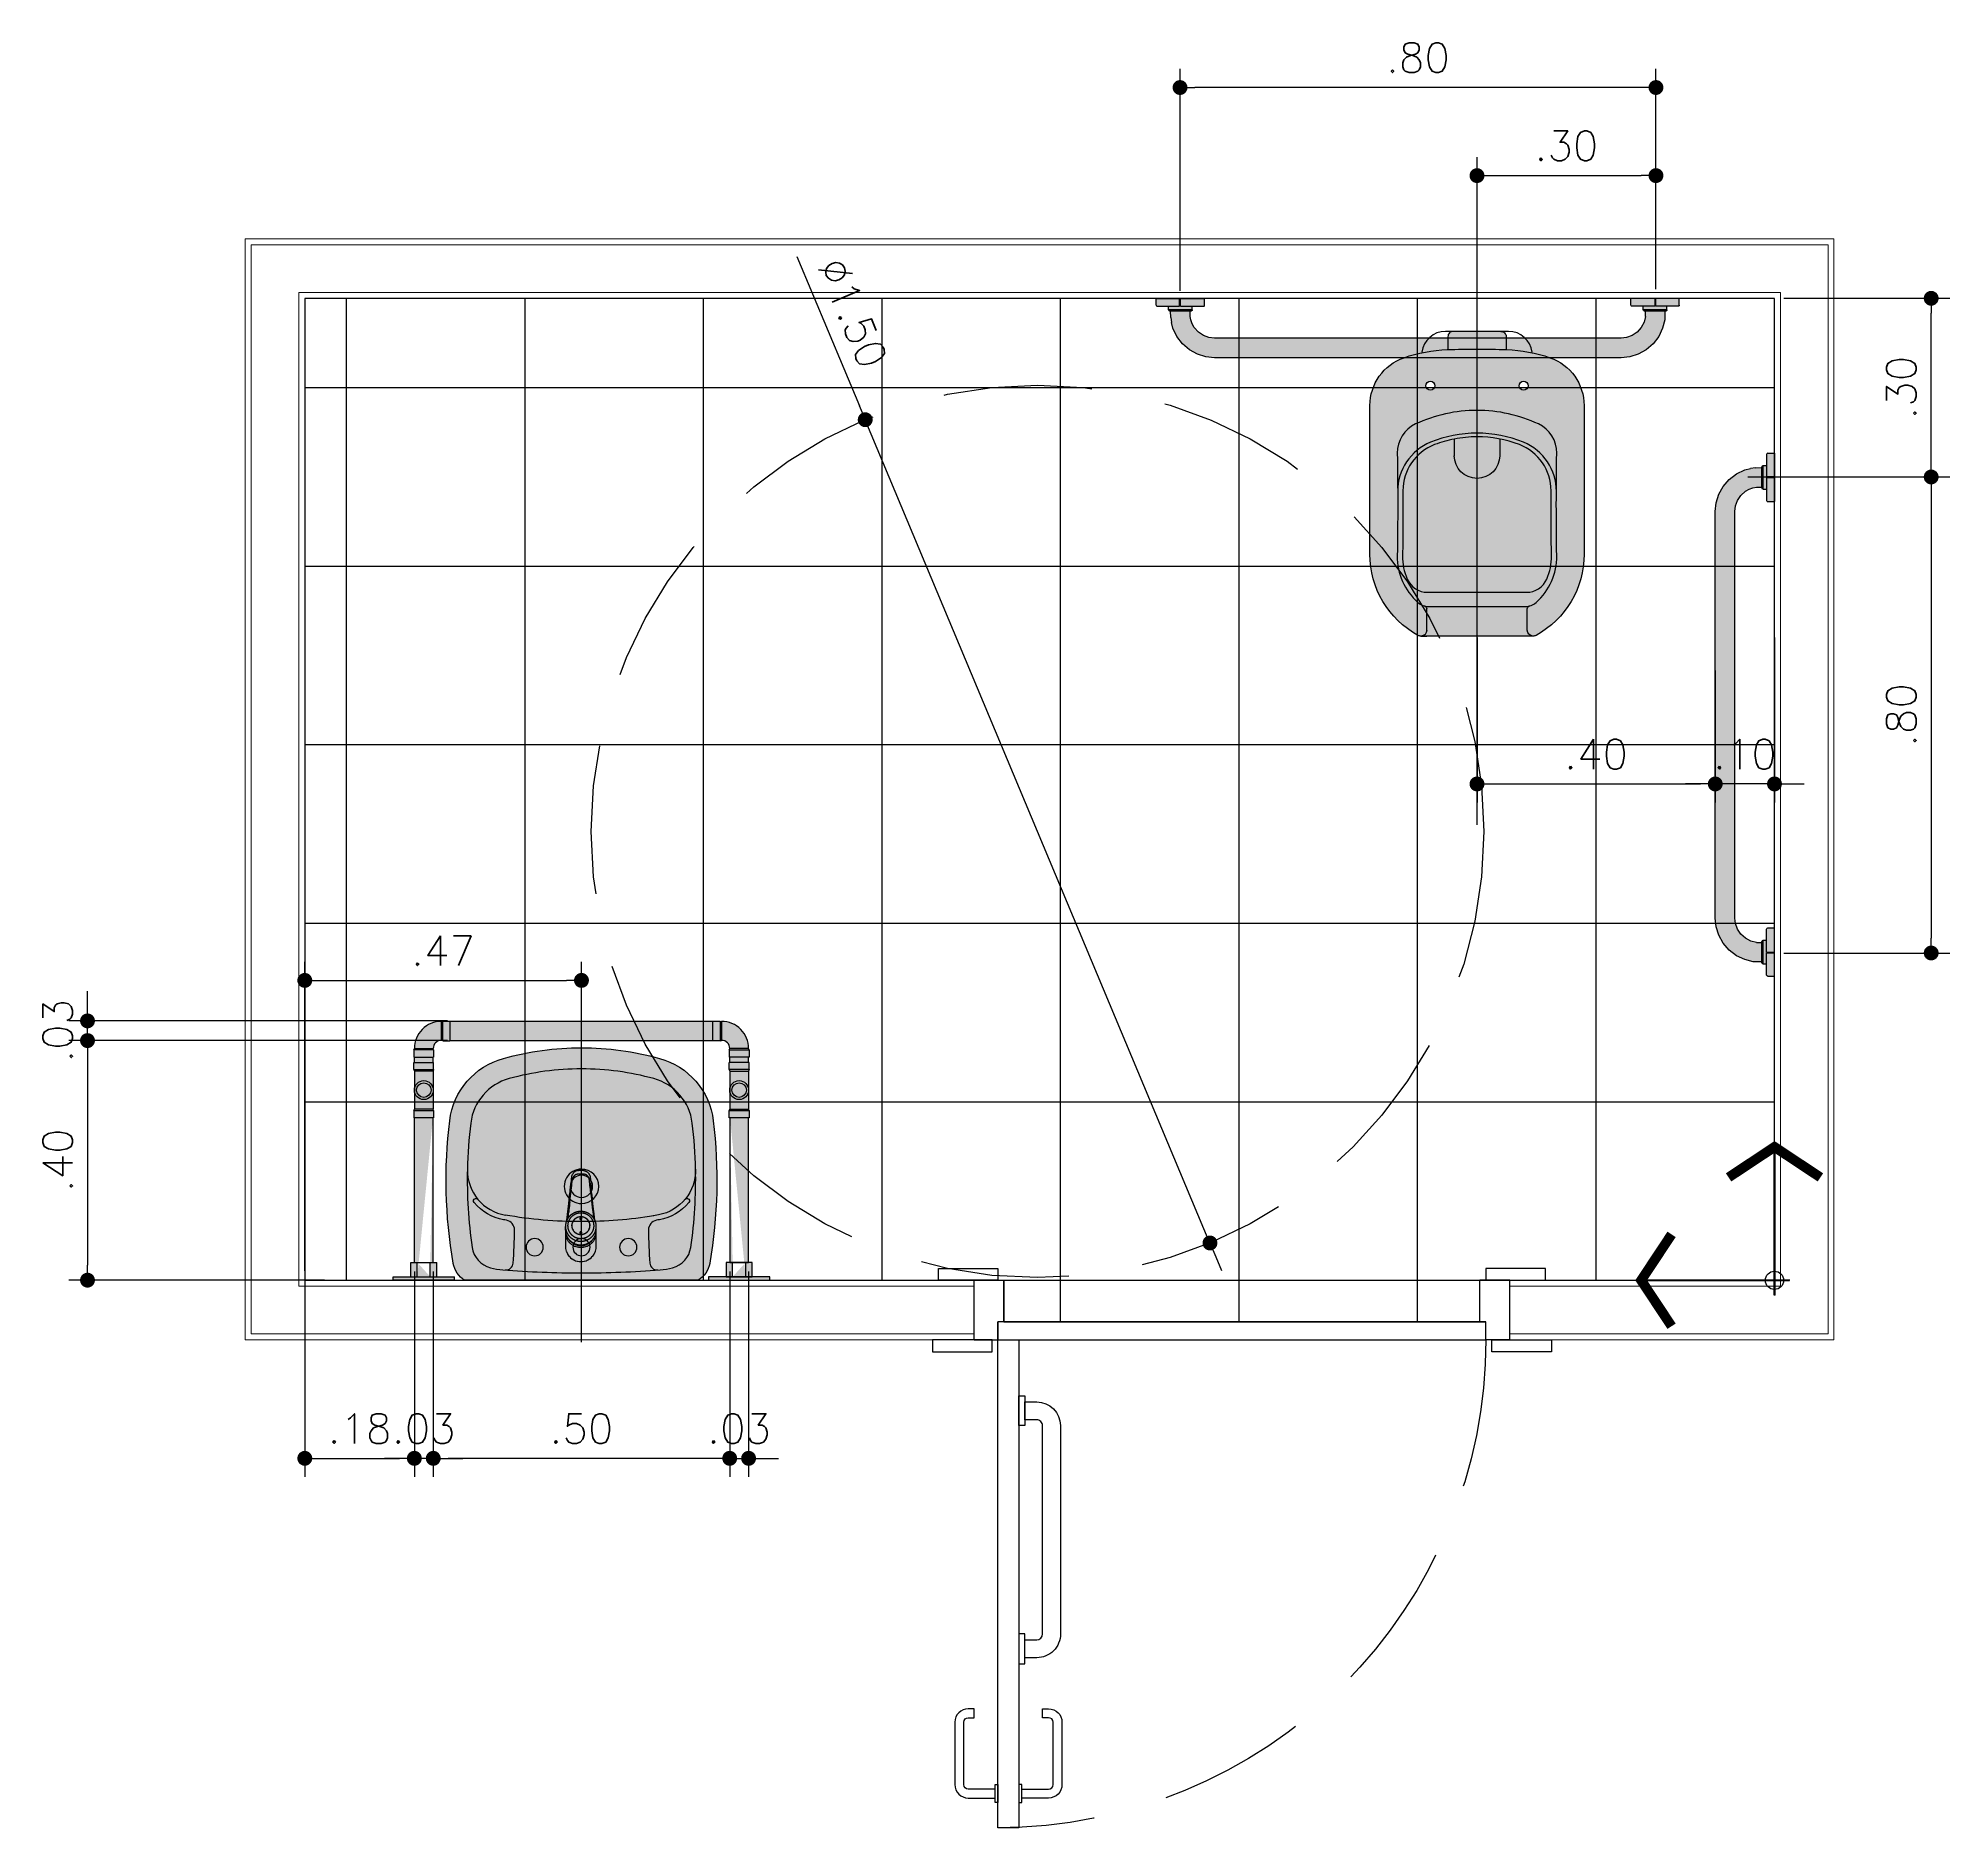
# Model space of a CAD drawing. Header units: inches. Extents: x -55 to 600, y -103 to 167.
# Drawn here: x 108.711 to 111.923, y 80.026 to 83.034 of the extents above; entities that cross this region are included whole.
import ezdxf

# ---------------------------------------------------------------- set-up
doc = ezdxf.new("R2010")
doc.units = ezdxf.units.IN
doc.header["$MEASUREMENT"] = 0
doc.linetypes.add('CONTINU', pattern=[0])
doc.linetypes.add('HIDDEN', pattern=[0.375, 0.25, -0.125])
for name, color, linetype in [('AI-Caixilhos', 2, 'Continuous'), ('AI-Cotas', 12, 'Continuous'), ('AI-Equip san', 1, 'Continuous'), ('AI-Forro', 251, 'HIDDEN'), ('AI-Ind paginação', 170, 'Continuous'), ('AI-Pen 01', 1, 'Continuous'), ('AI-Piso', 1, 'Continuous'), ('AI-Proj', 1, 'HIDDEN')]:
    doc.layers.add(name, color=color, linetype=linetype)
doc.layers.add('AI-Hatch equip san', color=255, linetype='Continuous', lineweight=0)
doc.layers.add('AI-Pen 04', color=4, linetype='Continuous', lineweight=0)
doc.styles.add('RS25', font='romans.shx', dxfattribs={"height": 0.05})
doc.dimstyles.new('Cota 25', dxfattribs={"dimscale": 0.025, "dimtxt": 0.05, "dimasz": 1, "dimexe": 1.25, "dimexo": 0.625, "dimgap": 1, "dimtad": 1, "dimzin": 4, "dimdsep": 46, "dimtxsty": 'RS25', "dimblk": 'DOT', "dimcen": 0.1, "dimclrd": 12, "dimclre": 12, "dimclrt": 2, "dimadec": 0, "dimazin": 0, "dimtfac": 1, "dimtix": 1, "dimtmove": 0, "dimatfit": 3, "dimldrblk": 'DOT', "dimfxl": 1.25, "dimarcsym": 0})

# ---------------------------------------------------------------- blocks, each defined once
blk = doc.blocks.new('2310EBR_P')
at = {"layer": 'AI-Hatch equip san'}
h = blk.add_hatch(color=255, dxfattribs=at)
h.paths.add_polyline_path([(0.4387507555739722, -0.0864238462841557), (0.4505372053415597, -0.0762831006107589), (0.4599590057257271, -0.0639015828349587), (0.4664690799479827, -0.0500961186636675), (0.4687779267769641, -0.0404421347217789), (0.4700521668747425, -0.0318755807875428), (0.4704214552994963, -0.0211013598834521), (0.4374387371073232, -0.0211013747768206), (0.4374613059877304, -0.0303199199637514), (0.4365634813624359, -0.0361303157551451), (0.4341996583009746, -0.0423622293497276), (0.4304845664421022, -0.0488231567826529), (0.4234955870025365, -0.0565755802397875), (0.4150272330401727, -0.0622226967498136), (0.4059578589692718, -0.065488301744054), (0.3967845878239714, -0.0665398157970998), (-0.2868845878239714, -0.0665398157970998), (-0.2960578589692719, -0.065488301744054), (-0.3051272330401726, -0.0622226967498136), (-0.3135955870025366, -0.0565755737841515), (-0.3205845664421021, -0.0488231438713741), (-0.3253190813662723, -0.0397665971576797), (-0.3275613059877304, -0.0303199199637519), (-0.3275387370693696, -0.0211013592741836), (-0.3605214040071853, -0.0211013592741836), (-0.3600225376182511, -0.0356556906273297), (-0.3565690799479826, -0.0500961186636672), (-0.3500590057257271, -0.0639015763793157), (-0.3406372053415596, -0.0762831070663951), (-0.3288507555739724, -0.0864238462841556), (-0.3154965923022263, -0.0937556137660777), (-0.301340122058521, -0.0981047527890695), (-0.2868845878239713, -0.099539815797101), (0.3967845878239715, -0.099539815797101), (0.4112401220585213, -0.0981047527890695), (0.4253966181247845, -0.0937556137660778)])
h.paths.add_polyline_path([(0.4549289540437286, -0.0190705956052), (0.4339984230826794, -0.0190705956052), (0.4342756540981567, -0.0200955672933033), (0.4350041860131796, -0.0208241121196053), (0.4360292383967866, -0.0211013754132807), (0.4549289540437285, -0.0211013668791014)])
h.paths.add_polyline_path([(0.4738014994495699, -0.0190705956052), (0.4549289540437285, -0.0190705956052), (0.4549289540437285, -0.0211013668791014), (0.4717707357805863, -0.0211013592741836), (0.4727956590513877, -0.0208241121196053), (0.4735242648443525, -0.0200955708828516)])
h.paths.add_polyline_path([(0.4549289540437285, -0.0030275225952323), (0.4537589055263659, -0.0030275225952323), (0.4537589055263659, -0.0131999816014243), (0.4339984230826793, -0.0131999898668098), (0.4339984230826793, -0.0190705956052), (0.4549289540437285, -0.0190705956052)])
h.paths.add_polyline_path([(0.47380149944957, -0.0131999816014243), (0.455281971822464, -0.0131999816014243), (0.455281971822464, -0.0030275225952323), (0.4549289540437285, -0.0030275225952323), (0.4549289540437285, -0.0190705956052), (0.47380149944957, -0.0190705956052)])
h.paths.add_polyline_path([(0.4943742821963418, 0), (0.455281971822464, 0), (0.455281971822464, -0.0131999816014243), (0.4923435443499164, -0.0131999816014243), (0.4933588616280054, -0.0129279247816214), (0.4941022156930743, -0.0121845965391145), (0.4943742821963418, -0.0111692147046227)])
h.paths.add_polyline_path([(0.4537589055263659, 0), (0.4131435288563901, 0), (0.4131435805015136, -0.0111691985655186), (0.4134156083508478, -0.0121846450336278), (0.4141589236021643, -0.0129279086425171), (0.4151743183479389, -0.0131999977405286), (0.4537589055263659, -0.0131999816014243)])
h.paths.add_polyline_path([(0.4549289540437286, 0), (0.4537589055263658, 0), (0.4537589055263659, -0.0030275225952323), (0.4549289540437285, -0.0030275225952323)])
h.paths.add_polyline_path([(-0.3450289540437286, -0.0190705956052), (-0.3639014994495699, -0.0190705956052), (-0.3636242684340924, -0.0200955737489395), (-0.3628956848739495, -0.0208241121196053), (-0.3618707357805864, -0.0211013592741836), (-0.3450289540437285, -0.0211013592741836)])
h.paths.add_polyline_path([(-0.3240984230826793, -0.0190705956052), (-0.3450289540437286, -0.0190705956052), (-0.3450289540437286, -0.0211013592741836), (-0.3261291867516629, -0.0211013592741836), (-0.3251042258372099, -0.0208241325762799), (-0.3243757722590406, -0.0200957015896251)])
h.paths.add_polyline_path([(-0.3240984230826793, -0.0131999898668098), (-0.3438589055263659, -0.0131999816014243), (-0.3438589055263658, -0.0030275225952323), (-0.3450289540437285, -0.0030275225952323), (-0.3450289540437285, -0.0190705956052), (-0.3240984230826793, -0.0190705956052)])
h.paths.add_polyline_path([(-0.3450289540437286, -0.0030275225952323), (-0.3453819718224639, -0.0030275225952323), (-0.3453819718224639, -0.0131999816014243), (-0.3639014994495699, -0.0131999816014243), (-0.3639014994495699, -0.0190705956052), (-0.3450289540437286, -0.0190705956052)])
h.paths.add_polyline_path([(-0.3453819718224639, 0), (-0.3844742821963418, 0), (-0.3844742821963418, -0.0111692147046227), (-0.3842022156930742, -0.0121846062225757), (-0.3834588616280056, -0.0129279247816214), (-0.3824435185273546, -0.0131999816014243), (-0.3453819718224639, -0.0131999816014243)])
h.paths.add_polyline_path([(-0.3032435288563899, 0), (-0.3438589055263658, 0), (-0.3438589055263658, -0.0131999816014243), (-0.3052743183479389, -0.0131999977405286), (-0.3042589236021643, -0.0129279086425171), (-0.3035156083508478, -0.0121846450336278), (-0.3032435805015136, -0.0111691985655184)])
h.paths.add_polyline_path([(-0.3450289540437286, 0), (-0.3453819718224639, 0), (-0.345381971822464, -0.0030275225952323), (-0.3450289540437285, -0.0030275225952323)])
h.paths.add_polyline_path([(-0.3438589055263658, 0), (-0.3450289540437286, 0), (-0.3450289540437286, -0.0030275225952323), (-0.3438589055263658, -0.0030275225952323)])
at = {"linetype": 'CONTINU'}
for points in [[(-0.3844742821963418, 0), (-0.3032435288563899, 0)], [(-0.3844742821963418, -0.0111692147046227), (-0.3844742821963418, 0)], [(-0.3453819718224639, -0.0131999816014243), (-0.3453819718224639, 0)], [(-0.3438589055263658, -0.0131999816014243), (-0.3438589055263658, 0)], [(-0.3032435805015136, -0.0111691985655185), (-0.3032435288563899, 0)], [(0.4943742821963418, 0), (0.4131435288563899, 0)], [(0.4131435805015136, -0.0111691985655185), (0.4131435288563899, 0)], [(0.4537589055263659, -0.0131999816014243), (0.4537589055263659, 0)], [(0.455281971822464, -0.0131999816014243), (0.455281971822464, 0)], [(0.4943742821963418, -0.0111692147046227), (0.4943742821963418, 0)], [(-0.3844742821963418, -0.0111692147046227), (-0.3842022156930742, -0.0121846062225757)], [(-0.3842022156930742, -0.0121846062225757), (-0.3834588616280054, -0.0129279247816214)], [(-0.3834588616280054, -0.0129279247816214), (-0.3824435185273546, -0.0131999816014243)], [(-0.3824435185273546, -0.0131999816014243), (-0.3453819718224639, -0.0131999816014243)], [(-0.3639014994495699, -0.0190705956052), (-0.3639014994495699, -0.0131999816014243)], [(-0.3639014994495699, -0.0190705956052), (-0.3240984230826793, -0.0190705956052)], [(-0.3639014994495699, -0.0190705956052), (-0.3636242684340924, -0.0200955737489395)], [(-0.3636242684340924, -0.0200955737489395), (-0.3628956848739495, -0.0208241121196053)], [(-0.3628956848739495, -0.0208241121196053), (-0.3618707357805863, -0.0211013592741836)], [(-0.3618707357805863, -0.0211013592741836), (-0.3261291867516629, -0.0211013592741836)], [(-0.3605214040071853, -0.0211013592741836), (-0.3600225376182511, -0.0356556906273298)], [(-0.3453820234675877, -0.0030275225952323), (-0.343858879703804, -0.0030275225952323)], [(-0.3438589055263658, -0.0131999816014243), (-0.3052743183479389, -0.0131999977405286)], [(-0.3275613059877304, -0.0303199199637518), (-0.3275387370693696, -0.0211013592741836)], [(-0.3275613059877304, -0.0303199199637518), (-0.3253190813662723, -0.03976659715768)], [(-0.3261291867516629, -0.0211013592741836), (-0.3251042258372098, -0.0208241325762799)], [(-0.3251042258372098, -0.0208241325762799), (-0.3243757722590405, -0.020095701589625)], [(-0.3243757722590405, -0.020095701589625), (-0.3240984230826793, -0.0190705956052)], [(-0.3240984230826793, -0.0190705956052), (-0.3240984230826793, -0.0131999816014243)], [(-0.3052743183479389, -0.0131999977405286), (-0.3042589236021644, -0.0129279086425172)], [(-0.3042589236021644, -0.0129279086425172), (-0.3035156083508478, -0.0121846450336278)], [(-0.3035156083508478, -0.0121846450336278), (-0.3032435805015136, -0.0111691985655185)], [(0.4134156083508479, -0.0121846450336278), (0.4131435805015136, -0.0111691985655185)], [(0.4141589236021644, -0.0129279086425172), (0.4134156083508479, -0.0121846450336278)], [(0.4151743183479389, -0.0131999977405286), (0.4141589236021644, -0.0129279086425172)], [(0.4537589055263659, -0.0131999816014243), (0.4151743183479389, -0.0131999977405286)], [(0.4339984230826793, -0.0190705956052), (0.4339984230826793, -0.0131999816014243)], [(0.4339984230826793, -0.0190705956052), (0.4738014994495699, -0.0190705956052)], [(0.4339984230826793, -0.0190705956052), (0.4342756540981568, -0.0200955672933034)], [(0.4342756540981568, -0.0200955672933034), (0.4350041860131796, -0.0208241121196053)], [(0.4350041860131796, -0.0208241121196053), (0.4360292383967866, -0.0211013754132807)], [(0.4360292383967866, -0.0211013754132807), (0.4717707357805863, -0.0211013592741836)], [(0.4374613059877304, -0.0303199199637518), (0.4374387370693696, -0.0211013592741836)], [(0.4552820234675877, -0.0030275225952323), (0.453758879703804, -0.0030275225952323)], [(0.4923435443499165, -0.0131999816014243), (0.455281971822464, -0.0131999816014243)], [(0.4700521668747427, -0.0318755807875419), (0.470421455320379, -0.0211013592741836)], [(0.4717707357805863, -0.0211013592741836), (0.4727956590513876, -0.0208241121196053)], [(0.4727956590513876, -0.0208241121196053), (0.4735242648443524, -0.0200955708828516)], [(0.4735242648443524, -0.0200955708828516), (0.4738014994495699, -0.0190705956052)], [(0.4738014994495699, -0.0190705956052), (0.4738014994495699, -0.0131999816014243)], [(0.4933588616280054, -0.0129279247816214), (0.4923435443499165, -0.0131999816014243)], [(0.4941022156930742, -0.0121845965391145), (0.4933588616280054, -0.0129279247816214)], [(0.4943742821963418, -0.0111692147046227), (0.4941022156930742, -0.0121845965391145)], [(-0.3600225376182511, -0.0356556906273298), (-0.3565690799479828, -0.0500961186636673)], [(-0.3565690799479828, -0.0500961186636673), (-0.3500590057257273, -0.0639015763793154)], [(-0.3500590057257273, -0.0639015763793154), (-0.3406372053415598, -0.076283107066395)], [(-0.3253190813662723, -0.03976659715768), (-0.3205845664421023, -0.048823143871374)], [(-0.3205845664421023, -0.048823143871374), (-0.3135955870025366, -0.0565755737841514)], [(-0.3135955870025366, -0.0565755737841514), (-0.3051272330401726, -0.0622226967498136)], [(-0.3051272330401726, -0.0622226967498136), (-0.2960578589692719, -0.065488301744054)], [(0.4059578589692719, -0.065488301744054), (0.4150272330401726, -0.0622226967498136)], [(0.4150272330401726, -0.0622226967498136), (0.4234955870025366, -0.0565755802397874)], [(0.4234955870025366, -0.0565755802397874), (0.4304845664421023, -0.0488231567826532)], [(0.4505372053415598, -0.0762831006107589), (0.4599590057257273, -0.0639015828349585)], [(0.4599590057257273, -0.0639015828349585), (0.4664690799479828, -0.0500961186636673)], [(0.4664690799479828, -0.0500961186636673), (0.4687779267769641, -0.0404421347217792)], [(-0.3406372053415598, -0.076283107066395), (-0.3288507555739723, -0.0864238462841556)], [(-0.3288507555739723, -0.0864238462841556), (-0.3154965923022263, -0.0937556137660778)], [(-0.3154965923022263, -0.0937556137660778), (-0.3013401220585212, -0.0981047527890695)], [(-0.2960578589692719, -0.065488301744054), (-0.2868845878239714, -0.0665398157970998)], [(-0.2868845878239714, -0.0665398157970998), (0.3967845878239713, -0.0665398157970998)], [(0.3967845878239713, -0.0665398157970998), (0.4059578589692719, -0.065488301744054)], [(0.4112401220585212, -0.0981047527890695), (0.4253966181247847, -0.0937556137660778)], [(0.4253966181247847, -0.0937556137660778), (0.4387507555739723, -0.0864238462841556)], [(0.4387507555739723, -0.0864238462841556), (0.4505372053415598, -0.0762831006107589)], [(-0.3013401220585212, -0.0981047527890695), (-0.2868845878239714, -0.099539815797101)], [(-0.2868845878239714, -0.099539815797101), (0.3967845878239713, -0.099539815797101)], [(0.3967845878239713, -0.099539815797101), (0.4112401220585212, -0.0981047527890695)]]:
    blk.add_lwpolyline(points, dxfattribs=at)
at = {"linetype": 'Continuous'}
for points in [[(0.4365634813624361, -0.0361303157551447), (0.4374613059877304, -0.0303199199637518)], [(0.4700521668747427, -0.0318755807875419), (0.4687779267769641, -0.0404421347217792)], [(0.4304845664421023, -0.0488231567826532), (0.4341996583009745, -0.0423622293497275)], [(0.4341996583009745, -0.0423622293497275), (0.4365634813624361, -0.0361303157551447)]]:
    blk.add_lwpolyline(points, dxfattribs=at)
blk = doc.blocks.new('P51_p')
at = {"layer": 'AI-Hatch equip san', "ltscale": 3}
h = blk.add_hatch(color=256, dxfattribs=at)
h.paths.add_polyline_path([(0.0488889050193393, -0.0088888915033749, 0.4142135623656026), (0.040000013515737, 0), (0, 0), (0, -0.0296752876757793, -0.0087599583748257), (0.0488887707835133, -0.0305318829176571)])
h.paths.add_polyline_path([(0, 0), (-0.0400000100188081, 0, 0.4142135879685855), (-0.0488889015221048, -0.0088888922800834), (-0.0488889015221048, -0.0305318828680612, -0.0087599817969989), (0, -0.0296752876757793)])
h = blk.add_hatch(color=256, dxfattribs=at)
h.paths.add_polyline_path([(0, -0.1327573361449836), (0, -0.1709795628303254, 0.0974482108646231), (-0.0781297249709496, -0.1863527521472861, 0.3055390436681942), (-0.133341369742304, -0.2689611055178744, 0.0029811464748859), (-0.1339738119168459, -0.2047835962748721, -0.2959579631250378), (-0.1031530842531794, -0.1555879544881833, -0.1093422012737711)], flags=17)
h.paths.add_polyline_path([(-0.1800000547000309, -0.3745085058963014), (-0.1800001394710762, -0.1247862780292053, -0.3194189620843165), (-0.1226486634345747, -0.0441711633884552, -0.0747134132885571), (-0.0499413915667901, -0.030569178503356, -0.0089486581462389), (0, -0.0296752876757793), (0, -0.177201793665489, 0.0481106058148132), (-0.0382222623416055, -0.1808879437703581, 0.0429943915564239), (-0.0712340440825301, -0.1903172327511129, 0.3122724263517577), (-0.1244566546431542, -0.2678999912022846, -0.0050697164944204), (-0.1251188394039673, -0.3772213026331883, 0.1079963652889091), (-0.1172421483033759, -0.4162892835338426, 0.2975084788790293), (-0.083218749545722, -0.4384996517346736), (0, -0.4384996517346665), (7.1e-15, -0.5121310207321202), (-0.0944319565362193, -0.5121352378390897, 0.005384894862538), (-0.0942168380495261, -0.5121329049525869, 0.4079057605595969), (-0.084444400038592, -0.5021472297557921), (-0.0844443894422966, -0.4665245246414998, 0.3377269986661911), (-0.0883654502600848, -0.4613815731987927, -0.3377269986661911), (-0.0844443894422966, -0.4665245246414998), (-0.084444400038592, -0.5021472297557921, -0.4079057604734804), (-0.0942168380465773, -0.512132904952523, -0.131536897177998), (-0.0992345760555509, -0.510905043936873, -0.273863195477406)])
h.paths.add_polyline_path([(-0.0782222741086116, -0.0990084928798751, 1), (-0.0782222741086116, -0.0838973768986762, 1)], flags=16)
h = blk.add_hatch(color=256, dxfattribs=at)
h.paths.add_polyline_path([(0.1226486634345747, -0.0441711633884552, 0.0747134132885571), (0.0499413915667901, -0.030569178503356, 0.0178987718578521), (-0.0499415157960357, -0.0305691782195936, 0.0747134432599781), (-0.1226486669854694, -0.0441711658349959, 0.3194189620823228), (-0.1800001359738417, -0.1247862854888808), (-0.1800000512027964, -0.3745085194950661, 0.2738631783919903), (-0.0992347079832143, -0.5109050440514693, 0.1364878735189311), (-0.0940227568632963, -0.5121268218990735), (0.0944319565362193, -0.5121352378390897, -0.005384894862538), (0.0942168380495261, -0.5121329049525869, -0.4079057605595969), (0.084444400038592, -0.5021472297557921), (0.0844443894422966, -0.4665245246414998, -0.3377269986661911), (0.0883654502600848, -0.4613815731987927, 0.3377269986661911), (0.0844443894422966, -0.4665245246414998), (0.084444400038592, -0.5021472297557921, 0.4079057604734804), (0.0942168380465773, -0.512132904952523, 0.131536897177998), (0.0992345760555509, -0.510905043936873, 0.273863195477406), (0.1800000547000309, -0.3745085058963014), (0.1800001394710762, -0.1247862780292053, 0.3194189620843165)])
h.paths.add_polyline_path([(0.1339738139440669, -0.2047834681143286, 0.0080034057414065), (0.1340065404135657, -0.3770780015129276, -0.2196694462013069), (0.0993595884776824, -0.4554461228653964, -0.1825003297071621), (0.0810163290807395, -0.4623721041807585), (-0.081016460555702, -0.4623721041807585, -0.1825003912945525), (-0.0993597250833318, -0.4554461189291033, -0.2196695008087377), (-0.1340066726393161, -0.3770780070208275, 0.0080034085964055), (-0.1339733992122092, -0.2047836840574746, -0.2959562259812119), (-0.1031532630963738, -0.1555880393589177, -0.1093424138509948), (-8.9373771e-09, -0.132757336145005, -0.1093424138528285), (0.103153262366277, -0.1555880373925902, -0.2959563080921663)], flags=16)
h.paths.add_polyline_path([(0.0782222741086116, -0.0990084928798751, -1), (0.0782222741086116, -0.0838973768986762, -1)], flags=16)
h.paths.add_polyline_path([(0.1244566546431542, -0.2678999912022846, 0.0050697164944204), (0.1251188394039673, -0.3772213026331883, -0.1079963652889091), (0.1172421483033759, -0.4162892835338426, -0.2975084788790293), (0.083218749545722, -0.4384996517346736), (-0.0832187451626396, -0.4384996517346736, -0.2975085437558667), (-0.1172418569528872, -0.4162895918307186, -0.1079962973909516), (-0.1251188338242173, -0.3772211740724742, 0.0050697194658292), (-0.1244563864331667, -0.267900275050124, -0.3122724416162104), (-0.0712340090512953, -0.1903175587794976, -0.091293816180434), (-6.994468999999999e-09, -0.1772017936655175, -0.0481106145781384), (0.0382222623416055, -0.1808879437703581, -0.0429943915564239), (0.0712340440825301, -0.1903172327511129, -0.3122724263517577)], flags=0)
h.paths.add_polyline_path([(0.0382222369103147, -0.2088973596291908, -0.9999999577968695), (-0.0382222334130802, -0.2088973629706743, 0.9999999577968695)], flags=0)
h.paths.add_polyline_path([(-0.0782222706113771, -0.0990084928798751, -1), (-0.0782222706113771, -0.0838973768986762, -1)], flags=16)
h = blk.add_hatch(color=256, dxfattribs=at)
h.paths.add_polyline_path([(0, -0.1327573361449836), (0, -0.1709795628303254, -0.0974482108646231), (0.0781297249709496, -0.1863527521472861, -0.3055390436681942), (0.133341369742304, -0.2689611055178744, -0.0029811464748859), (0.1339738119168459, -0.2047835962748721, 0.2959579631250378), (0.1031530842531794, -0.1555879544881833, 0.1093422012737711)], flags=17)
h.paths.add_polyline_path([(0.1800000547000309, -0.3745085058963014), (0.1800001394710762, -0.1247862780292053, 0.3194189620843165), (0.1226486634345747, -0.0441711633884552, 0.0747134132885571), (0.0499413915667901, -0.030569178503356, 0.0089486581462389), (0, -0.0296752876757793), (0, -0.177201793665489, -0.0481106058148132), (0.0382222623416055, -0.1808879437703581, -0.0429943915564239), (0.0712340440825301, -0.1903172327511129, -0.3122724263517577), (0.1244566546431542, -0.2678999912022846, 0.0050697164944204), (0.1251188394039673, -0.3772213026331883, -0.1079963652889091), (0.1172421483033759, -0.4162892835338426, -0.2975084788790293), (0.083218749545722, -0.4384996517346736), (0, -0.4384996517346665), (-7.1e-15, -0.5121310207321202), (0.0944319565362193, -0.5121352378390897, -0.005384894862538), (0.0942168380495261, -0.5121329049525869, -0.4079057605595969), (0.084444400038592, -0.5021472297557921), (0.0844443894422966, -0.4665245246414998, -0.3377269986661911), (0.0883654502600848, -0.4613815731987927, 0.3377269986661911), (0.0844443894422966, -0.4665245246414998), (0.084444400038592, -0.5021472297557921, 0.4079057604734804), (0.0942168380465773, -0.512132904952523, 0.131536897177998), (0.0992345760555509, -0.510905043936873, 0.273863195477406)])
h.paths.add_polyline_path([(0.0782222741086116, -0.0990084928798751, -1), (0.0782222741086116, -0.0838973768986762, -1)], flags=16)
for points in [[(-0.1031530842533783, -0.1555879544882757, -0.1093422012739998), (0, -0.1327573361449765), (0, -0.1709795628303254, 0.0974482108646231), (-0.0781297249709496, -0.1863527521472861, 0.3055390436681942), (-0.133341369742304, -0.2689611055178744, 0.0029811464748859), (-0.1339738119168459, -0.2047835962748721, -0.2959579631239202)], [(0.1031530842533783, -0.1555879544882757, 0.1093422012739998), (0, -0.1327573361449765), (0, -0.1709795628303254, -0.0974482108646231), (0.0781297249709496, -0.1863527521472861, -0.3055390436681942), (0.133341369742304, -0.2689611055178744, -0.0029811464748859), (0.1339738119168459, -0.2047835962748721, 0.2959579631239202)]]:
    blk.add_hatch(color=256, dxfattribs=at).paths.add_polyline_path(points)
at = {"ltscale": 0.1}
blk.add_line((0, -0.8292868526342971), (0, 0.1761316151586456), dxfattribs=at)
for p, q in [((0.084444400038592, -0.5021472297557921), (0.0844443894422966, -0.4665245246414998)), ((-0.0940227568632963, -0.5121268218990735), (0.0942170162270486, -0.5121352282403678)), ((0.0942170162270486, -0.5121352282403678), (0.0844443354008036, -0.5121352282403678))]:
    blk.add_line(p, q)
at = {"ltscale": 0.3099998474121094}
blk.add_lwpolyline([(-0.0925914619083415, -0.0351311741669633, -0.3789088516317021), (-0.0528888773208109, 0), (0.0528888773208109, 0, -0.3789088899750959), (0.0925914656329496, -0.0351311760205135)], format="xyb", dxfattribs=at)
for points in [[(-0.0400000104070841, 0, 0.4142135751747034), (-0.0488889015221048, -0.0088888922800834), (-0.0488889015221048, -0.0307572518868256)], [(0.040000013126928, 0, -0.4142135751770448), (0.0488889050193393, -0.0088888915033749), (0.0488887693857123, -0.0307572518868256)], [(0.084444400038592, -0.5021472297557921, 0.4079057604734805), (0.0942168380465773, -0.512132904952523, 0.131536897177998), (0.0992345760555509, -0.510905043936873, 0.273863195477406), (0.1800000547000309, -0.3745085058963014), (0.1800001394710762, -0.1247862780292053, 0.3194189620843165), (0.1226486634345747, -0.0441711633884552, 0.0747134132885571), (0.0499413915667901, -0.030569178503356, 0.0178987718578521), (-0.0499415157960357, -0.0305691782195936, 0.0747134432599781), (-0.1226486669854694, -0.0441711658349959, 0.3194189620823229), (-0.1800001359738417, -0.1247862854888808), (-0.1800000512027964, -0.3745085194950661, 0.2738631783919903), (-0.0992347079832143, -0.5109050440514693, 0.1364878735189311), (-0.0940227568632963, -0.5121268218990735, 0.4022441030405851), (-0.0844445321752119, -0.5021472288826772), (-0.0844445215789165, -0.4665245241758385, 0.3377269654973658), (-0.0883655822331093, -0.4613815732427611)], [(-0.1333411077655455, -0.268960915860589, -0.305538214490074), (-0.0781297154073855, -0.1863527496625465, -0.0974481896699263), (-7.2664079e-09, -0.1709795628303254, -0.09744821975722501), (0.0781297249709496, -0.1863527521472861, -0.3055381992825814), (0.1333412469048198, -0.2689609137414664)]]:
    blk.add_lwpolyline(points, format="xyb")
for points in [[(-0.0782222706113771, -0.0838973768986762, 1), (-0.0782222706113771, -0.0990084928798751, 1)], [(0.0782222741086116, -0.0838973768986762, 1), (0.0782222741086116, -0.0990084928798751, 1)], [(0.103153262366277, -0.1555880373925902, -0.2959563080921664), (0.1339738139440669, -0.2047834681143286, 0.0080034057414065), (0.1340065404135657, -0.3770780015129276, -0.2196694462013069), (0.0993595884776824, -0.4554461228653964, -0.1825003297071621), (0.0810163290807395, -0.4623721041807585), (-0.081016460555702, -0.4623721041807585, -0.1825003912945525), (-0.0993597250833318, -0.4554461189291033, -0.2196695008087377), (-0.1340066726393161, -0.3770780070208275, 0.0080034085964055), (-0.1339733992122092, -0.2047836840574746, -0.2959562259812118), (-0.1031532630963738, -0.1555880393589177, -0.1093424138509949), (-8.9373771e-09, -0.132757336145005, -0.1093424138528285)], [(0.0382222623416055, -0.1808879437703581, -0.0429943915564239), (0.0712340440825301, -0.1903172327511129, -0.3122724263517577), (0.1244566546431542, -0.2678999912022846, 0.0050697164944204), (0.1251188394039673, -0.3772213026331883, -0.107996365288909), (0.1172421483033759, -0.4162892835338426, -0.2975084788790293), (0.083218749545722, -0.4384996517346736), (-0.0832187451626396, -0.4384996517346736, -0.2975085437558666), (-0.1172418569528872, -0.4162895918307186, -0.1079962973909516), (-0.1251188338242173, -0.3772211740724742, 0.0050697194658292), (-0.1244563864331667, -0.267900275050124, -0.3122724416162104), (-0.0712340090512953, -0.1903175587794976, -0.091293816180434), (-6.994468999999999e-09, -0.1772017936655175, -0.0481106145781384)]]:
    blk.add_lwpolyline(points, format="xyb", close=True)
at = {"ltscale": 0.1575523376464844}
blk.add_lwpolyline([(-0.038222258844371, -0.1808880469197902), (-0.0382222334130802, -0.2088973629706743, 0.9999999562885792), (0.0382222369103147, -0.2088973596291908)], format="xyb", dxfattribs=at)
at = {"ltscale": 0.1633399963378906}
blk.add_lwpolyline([(0.0382222623416055, -0.1808879437703581), (0.0382222623416055, -0.2099262770334462)], dxfattribs=at)
blk.add_arc((0.0897777245563703, -0.4665245241758385), 0.0053333351141873, 105.3551488528041, 180.0000050088332)
blk = doc.blocks.new('BACIA CONVENCIONAL LINHA CONFORTO P51-PLANTA')
at = {"layer": 'AI-Hatch equip san'}
h = blk.add_hatch(color=256, dxfattribs=at)
edge = h.paths.add_edge_path()
edge.add_arc((0.5977274090302701, -0.1688027061442625), 0.8252274545770713, 170.3351599154255, 186.9225112383393, ccw=False)
edge.add_arc((-0.1747404698549744, -0.0355435920125231), 0.0413855351538295, 120.812454341127, 172.6649393333122, ccw=False)
edge.add_line((-0.1959393644930074, 3.158493627e-07), (0, 0))
edge.add_line((0, 0), (0.1959393656229764, 3.151754626e-07))
edge.add_arc((0.1747404698550312, -0.0355435920125302), 0.0413855351538297, 7.330835035562586, 59.18754383749342, ccw=False)
edge.add_arc((-0.597727591254845, -0.1688029186505418), 0.8252275457077274, -6.9224959890449895, 9.66464076364548, ccw=False)
edge.add_arc((0.0982326017657016, -0.2533007088021364), 0.1241566029282915, 285.35657194366695, 353.0775423946618, ccw=False)
edge.add_arc((-2.84e-14, 0.1043904909346267), 0.4950914198688955, 270.00000068293673, 285.3565335599694, ccw=False)
edge.add_arc((-7.1e-15, 0.1043904909346835), 0.4950914198689571, 254.6434678064959, 270.0000006829343, ccw=False)
edge.add_arc((-0.0982326223197774, -0.2533006505021191), 0.1241566537035596, 186.9224793257764, 254.6434497768416, ccw=False)
at = {"ltscale": 0.1}
blk.add_line((0, 0.1037452428259939), (0, -0.4450019704745856), dxfattribs=at)
for points in [[(-0.2155273712584602, -0.0285299486033139, -0.2190889993304831), (-0.1959393644930074, 3.158493627e-07), (0, 0), (0.1959393656229764, 3.151754626e-07, -0.2190889993297082), (0.2155273714814498, -0.0285299498997844)], [(0.2155632022816789, -0.0289508992030605, -0.0729070377859717), (0.2214841250265564, -0.2682648013095772, -0.3043998791946281), (0.1311124105195063, -0.3730244751436871, -0.0671059746100483), (5.9012137e-09, -0.3907009289342724, -0.0671059746074441), (-0.1311123991335279, -0.3730244782706293, -0.304399879194963), (-0.2214841903129638, -0.2682647958531277, -0.0729070517685278), (-0.215563324134834, -0.0289508733513912)], [(-0.174335730130025, -0.1363610896863605, -1.002109768739392), (-0.1802207142795069, -0.1305407713537718, -0.1740651235952597), (-0.1309189013195606, -0.101826507679327, -0.0017816741249906), (-0.1261594030188107, -0.1009644055976793, 0.3660772488687968), (-0.1124975108535011, -0.0845244012864797, 0.0168435052258324), (-0.1148482344588473, -0.0288236027458169, 0.4146978435408619), (-0.1281895956938968, -0.017386164340742)], [(0.1281892157158069, -0.0173861642566848, 0.414697832625711), (0.1148478555157268, -0.0288236033669378, 0.0168434810047651), (0.1124971864990272, -0.084524343135648, 0.3660772688634192), (0.1261589656961775, -0.1009643952319124, -0.0017817039289225), (0.1309189039586514, -0.1018265081669512, -0.174065092890037), (0.180220631234441, -0.1305409800812001, -1.002109860320233), (0.1743353506111376, -0.136361089053679)], [(-0.1917087814515383, -0.1865600715194233, -0.3680264423184124), (-0.1294150779849374, -0.1099656649088203, -0.0044305614458299), (-0.1177126165569788, -0.1079104045381243)], [(-0.1217327891840938, -0.1085923575814718, -0.0456324359591549), (-1.493488142e-07, -0.0988485265715511, -0.0480334408455802), (0.1280581845801336, -0.1097164573326594)], [(0.1917087810841309, -0.1865600878544669, 0.3754709978878597), (0.1274513596667859, -0.109629511694024)]]:
    blk.add_lwpolyline(points, format="xyb")
for points in [[(-1.197265931e-07, -0.0124156605472337, 0.0199649926469461), (-0.1320440481468168, -0.0176901232550364, 0.0430005287587107), (-0.1530675051094406, -0.0212076467637701, 0.3024646133641001), (-0.1837147086001494, -0.0553421066813513, 0.0416931446022597), (-0.1917088743148199, -0.186560047753531, 0.0246705974313134), (-0.1861205794564284, -0.264235055093657, 0.3043744144936224), (-0.1216388575868308, -0.3389400507343794, 0.0670461017922294), (5.4795422e-09, -0.3553241458376064, 0.0670461017944563), (0.1216384058912894, -0.3389397323317738, 0.304374479621303), (0.1861204781868224, -0.2642348495137412, 0.0246704781494121), (0.1917087442061387, -0.1865602171407374, 0.0416931717179712), (0.1837144985960393, -0.0553423104855497, 0.3024646336923684), (0.153067001189342, -0.0212076470915434, 0.0430005287623346), (0.1320439090102283, -0.0176897827539406, 0.0199649926467304)], [(-0.0786325167922541, -0.0411372320467933, 1), (-0.0786325167922541, -0.0701071066544827, 1)], [(0, -0.0411372320467933, 1), (0, -0.0701071066544827, 1)], [(0.0786325167923039, -0.0411372320467933, 1), (0.0786325167923039, -0.0701071066544827, 1)], [(-1.2663364e-09, -0.1289573426951875, 0.9999999841036306), (3.453025e-10, -0.186897091910545, 1.000000015896369)], [(0, -0.1393037264836394, 1), (0, -0.1765507081220932, 1)]]:
    blk.add_lwpolyline(points, format="xyb", close=True)
blk = doc.blocks.new('BARRA DE APOIO LAVATÓRIO-PLANTA')
at = {"layer": 'AI-Hatch equip san', "ltscale": 3}
h = blk.add_hatch(color=256, dxfattribs=at)
h.paths.add_polyline_path([(-0.2851296312683189, -0.0349423774719071), (-0.2731397851262045, -0.0349423774719071), (-0.2731397851262045, -0.0680576225281584), (-0.2851296312683189, -0.0680576225281584)], flags=17)
h.paths.add_polyline_path([(-0.2731397851262045, -0.0673750000000837), (-0.0300000000002001, -0.0673750000000837), (-0.0300000000002001, -0.0356249999999818), (-0.2731397851262045, -0.0356249999999818)], flags=17)
h.paths.add_polyline_path([(0, 0), (-0.0059999999998581, 0), (-0.0059999999998581, -0.1030000000000655), (0, -0.1030000000000655)])
h.paths.add_polyline_path([(-0.0300000000002001, -0.0733749999999418), (-0.0059999999998581, -0.0733749999999418), (-0.0059999999998581, -0.0296250000001237), (-0.0300000000002001, -0.0296250000001237)])
edge = h.paths.add_edge_path()
edge.add_line((-0.285129632673943, -0.0349423774719071), (-0.285129632673943, -0.0680576225281584))
edge.add_line((-0.0059999999998581, -0.0405624999998509), (-0.0300000000002001, -0.0405624999998509))
edge.add_line((-0.0059999999998581, -0.0624374999997599), (-0.0300000000002001, -0.0624374999997599))
edge.add_line((-0.2876772148738382, -0.0673750000000837), (-0.2876772148738382, -0.0356249999999818))
edge.add_line((-0.2852103840241398, -0.0680359849061461), (-0.2876772237186742, -0.0673749976299405))
edge.add_line((-0.2851296312683189, -0.0349423774719071), (-0.2876772237186742, -0.035625002370125))
h = blk.add_hatch(color=256, dxfattribs=at)
h.paths.add_polyline_path([(-0.2876772148738382, -0.0673749999999056), (-0.2851296312683189, -0.0680576225278506), (-0.2851296312683189, -0.0349423774719071), (-0.2876772148738382, -0.0356250000001599)])
h.paths.add_polyline_path([(-0.2876772148738382, -0.0356249999999818), (-0.3196397851261281, -0.0356249999999818, -0.4142135623740343), (-0.3037647851261282, -0.0515000000000328, -0.4142135623740343), (-0.3196397851261281, -0.0673750000000837), (-0.2876772148738382, -0.0673750000000837)])
h.paths.add_polyline_path([(-0.3037647851261282, -0.0515000000000328, 1), (-0.3355147851261281, -0.0515000000000328, 1)])
h.paths.add_polyline_path([(-0.3074647851261281, -0.0515000000000328, 1), (-0.3318147851261281, -0.0515000000000328, 1)], flags=16)
h.paths.add_polyline_path([(-0.3516023553793275, -0.03562500000003799), (-0.3541499375787679, -0.0349423778485427), (-0.3541499375787679, -0.0680576221515228), (-0.3516023553793275, -0.0673750000000275)])
h.paths.add_polyline_path([(-0.3541499375787679, -0.0349423774719071), (-0.3661397865321305, -0.0349423774719071), (-0.3661397865321306, -0.0680576225281584), (-0.3541499375787679, -0.0680576225281584)])
h.paths.add_polyline_path([(-0.3661397865321305, -0.0355954297474455), (-0.375139785126521, -0.0355954297474455), (-0.375139785126521, -0.0673454297470926), (-0.3661397865321306, -0.0673454297470926)])
h.paths.add_polyline_path([(-0.3751397851265211, -0.0349275923454116), (-0.3871296326738047, -0.0349275923454116), (-0.3871296326738047, -0.0680428374016629), (-0.375139785126521, -0.0680428374016628)])
h.paths.add_polyline_path([(-0.3871296326738048, -0.0349275927220472), (-0.3896772148737, -0.0356102148736643), (-0.3896772148737, -0.0673602148734101), (-0.3871296326738047, -0.0680428370250273)])
h.paths.add_polyline_path([(-0.3896772148737, -0.0673897851262273), (-0.3896772148737, -0.0356097851262273, 0.4142135623730951), (-0.4350152148737, -0.0809477851262273), (-0.4032352148738028, -0.0809477851262273, -0.4142135623753146)])
h.paths.add_polyline_path([(-0.4025821629749001, -0.0834953673261225), (-0.4032647851265173, -0.0809477851262273), (-0.4350147851262629, -0.0809477851262273), (-0.4356974076545157, -0.0834953687317466)])
h.paths.add_polyline_path([(-0.3196397851261281, -0.0356249999999818), (-0.3516023553793275, -0.0356249999999818), (-0.3516023553793275, -0.0673750000000837), (-0.3196397851261281, -0.0673750000000837, -0.4142135623740343), (-0.3355147851261281, -0.0515000000000328, -0.4142135623740343)])
h = blk.add_hatch(color=256, dxfattribs=at)
h.paths.add_polyline_path([(-0.3074647851261281, -0.0515000000000328, 1), (-0.3318147851261281, -0.0515000000000328, 1)])
h.paths.add_polyline_path([(-0.3074647851265829, -0.5815000000002329, 1), (-0.3318147851265829, -0.5815000000002329, 1)])
h = blk.add_hatch(color=256, dxfattribs=at)
h.paths.add_polyline_path([(-0.4025821625982644, -0.0954852148734062), (-0.4025821625982644, -0.0834953673261225), (-0.4356974076545157, -0.0834953687317466), (-0.4356974076545157, -0.0954852148734062)])
h.paths.add_polyline_path([(-0.4032499999998436, -0.0954852148734062), (-0.4349999999999455, -0.0954852148734063), (-0.4349999999999455, -0.5375147851264047), (-0.4032499999998436, -0.5375147851264047)])
h.paths.add_polyline_path([(-0.4356974076545158, -0.5375147851264046), (-0.4356974076545158, -0.5495046326736884), (-0.4025821625982644, -0.5495046326736884), (-0.4025821625982644, -0.5375147851264046)])
h = blk.add_hatch(color=256, dxfattribs=at)
h.paths.add_polyline_path([(-0.2851296312683189, -0.5980576225279038), (-0.2731397851262045, -0.5980576225279038), (-0.2731397851262045, -0.5649423774716525), (-0.2851296312683189, -0.5649423774716525)], flags=17)
h.paths.add_polyline_path([(-0.2731397851262045, -0.5656249999997272), (-0.0300000000002001, -0.5656249999997272), (-0.0300000000002001, -0.5973749999998291), (-0.2731397851262045, -0.5973749999998291)], flags=17)
h.paths.add_polyline_path([(0, -0.6329999999998109), (-0.0059999999998581, -0.6329999999998109), (-0.0059999999998581, -0.5299999999997455), (0, -0.5299999999997455)])
h.paths.add_polyline_path([(-0.0300000000002001, -0.5596249999998691), (-0.0059999999998581, -0.5596249999998691), (-0.0059999999998581, -0.6033749999996872), (-0.0300000000002001, -0.6033749999996872)])
edge = h.paths.add_edge_path()
edge.add_line((-0.285129632673943, -0.5980576225279038), (-0.285129632673943, -0.5649423774716525))
edge.add_line((-0.0059999999998581, -0.59243749999996), (-0.0300000000002001, -0.59243749999996))
edge.add_line((-0.0059999999998581, -0.570562500000051), (-0.0300000000002001, -0.570562500000051))
edge.add_line((-0.2876772148738382, -0.5656249999997272), (-0.2876772148738382, -0.5973749999998291))
edge.add_line((-0.2852103840241398, -0.5649640150936648), (-0.2876772237186742, -0.5656250023698705))
edge.add_line((-0.2851296312683189, -0.5980576225279038), (-0.2876772237186742, -0.5973749976296859))
h = blk.add_hatch(color=256, dxfattribs=at)
h.paths.add_polyline_path([(-0.2876772148738382, -0.5656249999999053), (-0.2851296312683189, -0.5649423774719602), (-0.2851296312683189, -0.5980576225279038), (-0.2876772148738382, -0.597374999999651)])
h.paths.add_polyline_path([(-0.2876772148738382, -0.5973749999998291), (-0.3196397851261281, -0.5973749999998291, 0.4142135623740343), (-0.3037647851261282, -0.5814999999997781, 0.4142135623740343), (-0.3196397851261281, -0.5656249999997272), (-0.2876772148738382, -0.5656249999997272)])
h.paths.add_polyline_path([(-0.3037647851261282, -0.5814999999997781, -1), (-0.3355147851261281, -0.5814999999997781, -1)])
h.paths.add_polyline_path([(-0.3074647851261281, -0.5814999999997781, -1), (-0.3318147851261281, -0.5814999999997781, -1)], flags=16)
h.paths.add_polyline_path([(-0.3516023553793275, -0.597374999999773), (-0.3541499375787679, -0.5980576221512682), (-0.3541499375787679, -0.564942377848288), (-0.3516023553793275, -0.5656249999997833)])
h.paths.add_polyline_path([(-0.3541499375787679, -0.5980576225279038), (-0.3661397865321305, -0.5980576225279038), (-0.3661397865321306, -0.5649423774716525), (-0.3541499375787679, -0.5649423774716525)])
h.paths.add_polyline_path([(-0.3661397865321305, -0.5974045702523654), (-0.375139785126521, -0.5974045702523654), (-0.375139785126521, -0.5656545702527183), (-0.3661397865321306, -0.5656545702527183)])
h.paths.add_polyline_path([(-0.3751397851265211, -0.5980724076543993), (-0.3871296326738047, -0.5980724076543993), (-0.3871296326738047, -0.5649571625981479), (-0.375139785126521, -0.5649571625981479)])
h.paths.add_polyline_path([(-0.3871296326738048, -0.5980724072777637), (-0.3896772148737, -0.5973897851261465), (-0.3896772148737, -0.5656397851264008), (-0.3871296326738047, -0.5649571629747836)])
h.paths.add_polyline_path([(-0.3896772148737, -0.5656102148735835), (-0.3896772148737, -0.5973902148735836, -0.4142135623730951), (-0.4350152148737, -0.5520522148735836), (-0.4032352148738028, -0.5520522148735836, 0.4142135623753146)])
h.paths.add_polyline_path([(-0.4025821629749001, -0.5495046326736884), (-0.4032647851265173, -0.5520522148735836), (-0.4350147851262629, -0.5520522148735836), (-0.4356974076545157, -0.5495046312680643)])
h.paths.add_polyline_path([(-0.3196397851261281, -0.5973749999998291), (-0.3516023553793275, -0.5973749999998291), (-0.3516023553793275, -0.5656249999997272), (-0.3196397851261281, -0.5656249999997272, 0.4142135623740343), (-0.3355147851261281, -0.5814999999997781, 0.4142135623740343)])
at = {"color": 0}
for p, q in [((-0.3871296312681807, -0.0349275923454116), (-0.389677223718536, -0.0356102172436295)), ((-0.3896772148737, -0.0356102148734863), (-0.3896772148737, -0.0673602148735881)), ((-0.3871296326738047, -0.0680428374016628), (-0.3871296326738047, -0.0349275923454116)), ((-0.3871296312681807, -0.0349275923454116), (-0.375139785126521, -0.0349275923454116)), ((-0.375139785126521, -0.0349275923454116), (-0.375139785126521, -0.0680428374016628)), ((-0.3661397865321305, -0.0355954297474455), (-0.375139785126521, -0.0355954297474455)), ((-0.3661397865321305, -0.0349423774719071), (-0.3661397865321305, -0.0680576225281584)), ((-0.3541499389843921, -0.0349423774719071), (-0.3661397851265065, -0.0349423774719071)), ((-0.3541499389843921, -0.0349423774719071), (-0.3516023465340368, -0.035625002370125)), ((-0.3541499375787679, -0.0349423774719071), (-0.3541499375787679, -0.0680576225281584)), ((-0.3516023553793275, -0.0356249999999818), (-0.2876772148738382, -0.0356249999999818)), ((-0.3516023553793275, -0.0673750000000837), (-0.3516023553793275, -0.0356249999999818)), ((-0.2851296312683189, -0.0349423774719071), (-0.2876772237186742, -0.035625002370125)), ((-0.2876772148738382, -0.0673750000000837), (-0.2876772148738382, -0.0356249999999818)), ((-0.285129632673943, -0.0349423774719071), (-0.285129632673943, -0.0680576225281584)), ((-0.0059999999998581, -0.0405624999998509), (-0.0300000000002001, -0.0405624999998509)), ((-0.0059999999998581, -0.0624374999997599), (-0.0300000000002001, -0.0624374999997599)), ((-0.4356974076545157, -0.0834953687317466), (-0.4350147827562978, -0.0809477762813913)), ((-0.435014785126441, -0.0809477851262273), (-0.4032352148738028, -0.0809477851262273)), ((-0.4025821625982644, -0.0834953687317466), (-0.4032647874964824, -0.0809477762813913)), ((-0.3871296312681807, -0.0680428374016628), (-0.389677223718536, -0.0673602125034449)), ((-0.3871296312681807, -0.0680428374016628), (-0.375139785126521, -0.0680428374016628)), ((-0.3661397865321305, -0.0673454297470926), (-0.375139785126521, -0.0673454297470926)), ((-0.3541499389843921, -0.0680576225281584), (-0.3661397851265065, -0.0680576225281584)), ((-0.3541499389843921, -0.0680576225281584), (-0.3516023465340368, -0.0673749976299405)), ((-0.3516023553793275, -0.0673750000000837), (-0.2876772148738382, -0.0673750000000837)), ((-0.2852103840241398, -0.0680359849061461), (-0.2876772237186742, -0.0673749976299405)), ((-0.4356974076545157, -0.5375147851264046), (-0.4025821625982644, -0.5375147851264046)), ((-0.4356974076545157, -0.549504631268519), (-0.4356974076545157, -0.5375147851264046)), ((-0.4025821625982644, -0.549504631268519), (-0.4025821625982644, -0.5375147851264046)), ((0, -0.5300000000002001), (-0.0059999999998581, -0.5300000000002001)), ((-0.0059999999998581, -0.6329999999998109), (-0.0059999999998581, -0.5300000000002001)), ((-0.4025821625982644, -0.5495046326736884), (-0.4356974076545157, -0.5495046326736884)), ((-0.4356974076545157, -0.549504631268519), (-0.4350147827562978, -0.5520522237184196)), ((-0.435014785126441, -0.5520522148735836), (-0.4032352148738028, -0.5520522148735836)), ((-0.4025821625982644, -0.549504631268519), (-0.4032647874964824, -0.5520522237184196)), ((-0.3871296312681807, -0.5649571625981479), (-0.389677223718536, -0.5656397874963659)), ((-0.3896772148737, -0.5973897851263246), (-0.3896772148737, -0.5656397851262227)), ((-0.3871296326738047, -0.5649571625981479), (-0.3871296326738047, -0.5980724076543993)), ((-0.3871296312681807, -0.5649571625981479), (-0.375139785126521, -0.5649571625981479)), ((-0.375139785126521, -0.5980724076543993), (-0.375139785126521, -0.5649571625981479)), ((-0.3661397865321305, -0.5656250000001819), (-0.375139785126521, -0.5656250000001819)), ((-0.3541499389843921, -0.5649423774721072), (-0.3661397851265065, -0.5649423774721072)), ((-0.3661397865321305, -0.5980576225279038), (-0.3661397865321305, -0.5649423774721072)), ((-0.3541499375787679, -0.5980576225279038), (-0.3541499375787679, -0.5649423774721072)), ((-0.3541499389843921, -0.5649423774721072), (-0.3516023465340368, -0.5656250023698705)), ((-0.3516023553793275, -0.5656250000001819), (-0.3516023553793275, -0.5973749999998291)), ((-0.3516023553793275, -0.5656250000001819), (-0.2876772148738382, -0.5656250000001819)), ((-0.2852103840241398, -0.5649640150936648), (-0.2876772237186742, -0.5656250023698705)), ((-0.2876772148738382, -0.5656250000001819), (-0.2876772148738382, -0.5973749999998291)), ((-0.285129632673943, -0.5649423774721072), (-0.2731397851262045, -0.5649423774721072)), ((-0.285129632673943, -0.5980576225279038), (-0.285129632673943, -0.5649423774721072)), ((-0.2731397851262045, -0.5649423774721072), (-0.2731397851262045, -0.5980576225279038)), ((-0.0300000000002001, -0.5656250000001819), (-0.2731397851262045, -0.5656250000001819)), ((-0.0059999999998581, -0.5596249999998691), (-0.0300000000002001, -0.5596249999998691)), ((-0.0300000000002001, -0.6033750000001419), (-0.0300000000002001, -0.5596249999998691)), ((-0.0059999999998581, -0.570562500000051), (-0.0300000000002001, -0.570562500000051)), ((-0.3871296312681807, -0.5980724076543993), (-0.389677223718536, -0.5973897827561814)), ((-0.3871296312681807, -0.5980724076543993), (-0.375139785126521, -0.5980724076543993)), ((-0.3661397865321305, -0.5973749999998291), (-0.375139785126521, -0.5973749999998291)), ((-0.3541499389843921, -0.5980576225279038), (-0.3661397851265065, -0.5980576225279038)), ((-0.3541499389843921, -0.5980576225279038), (-0.3516023465340368, -0.5973749976301406)), ((-0.3516023553793275, -0.5973749999998291), (-0.2876772148738382, -0.5973749999998291)), ((-0.2851296312683189, -0.5980576225279038), (-0.2876772237186742, -0.5973749976301406)), ((-0.2851296312683189, -0.5980576225279038), (-0.2731397851262045, -0.5980576225279038)), ((-0.0300000000002001, -0.5973749999998291), (-0.2731397851262045, -0.5973749999998291)), ((-0.0059999999998581, -0.59243749999996), (-0.0300000000002001, -0.59243749999996)), ((-0.0059999999998581, -0.6033750000001419), (-0.0300000000002001, -0.6033750000001419)), ((0, -0.6329999999998109), (-0.0059999999998581, -0.6329999999998109))]:
    blk.add_line(p, q, dxfattribs=at)
at = {"ltscale": 3}
blk.add_line((0, -0.5300000000002001), (0, -0.6329999999998109), dxfattribs=at)
at = {"color": 0}
for points in [[(0, 0), (-0.0059999999998581, 0), (-0.0059999999998581, -0.1030000000000655), (0, -0.1030000000000655)], [(-0.0300000000002001, -0.0733749999999418), (-0.0059999999998581, -0.0733749999999418), (-0.0059999999998581, -0.0296250000001237), (-0.0300000000002001, -0.0296250000001237)]]:
    blk.add_lwpolyline(points, close=True, dxfattribs=at)
at = {"ltscale": 3}
for points in [[(-0.2851296312683189, -0.0349423774719071), (-0.2731397851262045, -0.0349423774719071), (-0.2731397851262045, -0.0680576225281584), (-0.2851296312683189, -0.0680576225281584)], [(-0.2731397851262045, -0.0673750000000837), (-0.0300000000002001, -0.0673750000000837), (-0.0300000000002001, -0.0356249999999818), (-0.2731397851262045, -0.0356249999999818)], [(-0.4349999999999455, -0.5375147851264046), (-0.4032499999998436, -0.5375147851264046), (-0.4032499999998436, -0.0954852148734062), (-0.4349999999999455, -0.0954852148734062)]]:
    blk.add_lwpolyline(points, close=True, dxfattribs=at)
at = {"color": 0}
blk.add_lwpolyline([(-0.4025821625982644, -0.0834953687317466), (-0.4025821625982644, -0.0954852148734062), (-0.4356974076545157, -0.0954852148734062), (-0.4356974076545157, -0.0834953687317466), (-0.4025821625982644, -0.0834953673261225)], dxfattribs=at)
for centre, radius in [((-0.3196397851261281, -0.0515000000000328), 0.015875), ((-0.3196397851261281, -0.0515000000000328), 0.012175), ((-0.3196397851265829, -0.5815000000002329), 0.015875), ((-0.3196397851265829, -0.5815000000002329), 0.012175)]:
    blk.add_circle(centre, radius, dxfattribs=at)
for centre, radius, start, end in [((-0.3896772148737, -0.0809477851262273), 0.045338, 89.9979732855523, 180.0020267144477), ((-0.3896772148737, -0.0809477851262273), 0.013558, 89.52631793372936, 180), ((-0.3896772148737, -0.5520522148735836), 0.045338, 179.9979732855523, 270.0020267144477), ((-0.3896772148737, -0.5520522148735836), 0.013558, 180, 270.4736820662707)]:
    blk.add_arc(centre, radius, start, end, dxfattribs=at)
blk = doc.blocks.new('start de paginação')
at = {"color": 173}
for points, const_width in [([(-0.1729702417735659, 0.0771590708626278), (-0.2240912003071713, 0), (-0.1729702417735659, -0.0771590708626384)], 0.016549664859791), ([(0.0255182111802022, 0), (-0.2240912003071713, 0)], 0.0038191534291825), ([(0, 0.0255182111801382), (0, -0.2240912003072317)], 0.0038191534291825), ([(-0.0771590708626349, -0.1729702417736298), (0, -0.2240912003072317), (0.0771590708626349, -0.1729702417736298)], 0.016549664859791)]:
    blk.add_lwpolyline(points, dxfattribs=dict(at, const_width=const_width))
for points in [[(0, 0.0255182111801951), (0, 0), (0, -0.0255182111802057)], [(-0.0255182111802022, -6.04e-14), (0, -6.04e-14), (0.0255182111802022, -6.04e-14)]]:
    blk.add_lwpolyline(points, dxfattribs=at)
for centre in [(0, -6.04e-14), (0, 0)]:
    blk.add_circle(centre, 0.0153062991020073, dxfattribs=at)
blk = doc.blocks.new('_Dot')
at = {"color": 0, "linetype": 'ByBlock', "lineweight": -2}
blk.add_line((-0.5, 0), (-1, 0), dxfattribs=at)
at = {"color": 0, "linetype": 'ByBlock', "const_width": 0.5}
blk.add_lwpolyline([(-0.25, 0, 1), (0.25, 0, 1)], format="xyb", close=True, dxfattribs=at)
blk = doc.blocks.new('*D39')
at = {"layer": 'AI-Cotas', "color": 12, "lineweight": -2, "transparency": 16777216}
for p, q in [((109.1586075771908, 80.9623511161893), (109.1586075771908, 81.48172269080958)), ((109.6236075948597, 80.96209522815607), (109.6236075948597, 81.48172269080958)), ((109.1836075771908, 81.45047269080958), (109.5986075948597, 81.45047269080958))]:
    blk.add_line(p, q, dxfattribs=at)
at = {"layer": 'DEFPOINTS', "color": 0, "transparency": 16777216}
for p in [(109.6236075948597, 81.45047269080958), (109.1586075771908, 80.9467261161893), (109.6236075948597, 80.94647022815607)]:
    blk.add_point(p, dxfattribs=at)
at = {"layer": 'AI-Cotas', "color": 12, "lineweight": -2, "transparency": 16777216, "xscale": 0.025, "yscale": 0.025, "zscale": 0.025, "rotation": 180}
blk.add_blockref('_Dot', (109.1586075771908, 81.45047269080958), dxfattribs=at)
at = {"layer": 'AI-Cotas', "color": 12, "lineweight": -2, "transparency": 16777216, "xscale": 0.025, "yscale": 0.025, "zscale": 0.025}
blk.add_blockref('_Dot', (109.6236075948597, 81.45047269080958), dxfattribs=at)
at = {"layer": 'AI-Cotas', "color": 2, "transparency": 16777216, "insert": (109.3911075860252, 81.50047269080957), "char_height": 0.05, "attachment_point": 5, "style": 'RS25'}
blk.add_mtext('.47', dxfattribs=at)
blk = doc.blocks.new('*D40')
at = {"layer": 'AI-Cotas', "color": 12, "lineweight": -2, "transparency": 16777216}
for p, q in [((109.8727325771901, 80.96110111618859), (109.8727325771901, 80.61605457407467)), ((109.9044825771902, 80.96110111618857), (109.9044825771902, 80.61605457407467)), ((109.8477325771901, 80.64730457407467), (109.8227325771901, 80.64730457407467)), ((109.8727325771901, 80.64730457407467), (109.9044825771902, 80.64730457407467)), ((109.9294825771902, 80.64730457407467), (109.9544825771902, 80.64730457407467))]:
    blk.add_line(p, q, dxfattribs=at)
at = {"layer": 'DEFPOINTS', "color": 0, "transparency": 16777216}
for p in [(109.8727325771901, 80.97672611618859), (109.9044825771902, 80.97672611618857), (109.9044825771902, 80.64730457407467)]:
    blk.add_point(p, dxfattribs=at)
at = {"layer": 'AI-Cotas', "color": 12, "lineweight": -2, "transparency": 16777216, "xscale": 0.025, "yscale": 0.025, "zscale": 0.025}
blk.add_blockref('_Dot', (109.8727325771901, 80.64730457407467), dxfattribs=at)
at = {"layer": 'AI-Cotas', "color": 12, "lineweight": -2, "transparency": 16777216, "xscale": 0.025, "yscale": 0.025, "zscale": 0.025, "rotation": 180}
blk.add_blockref('_Dot', (109.9044825771902, 80.64730457407467), dxfattribs=at)
at = {"layer": 'AI-Cotas', "color": 2, "transparency": 16777216, "insert": (109.8886075771901, 80.69730457407466), "char_height": 0.05, "attachment_point": 5, "style": 'RS25'}
blk.add_mtext('.03', dxfattribs=at)
blk = doc.blocks.new('*D41')
at = {"layer": 'AI-Cotas', "color": 12, "lineweight": -2, "transparency": 16777216}
for p, q in [((109.37448257719, 80.96110111618869), (109.37448257719, 80.61605457407467)), ((109.8727325771901, 80.96110111618859), (109.8727325771901, 80.61605457407467)), ((109.8477325771901, 80.64730457407467), (109.39948257719, 80.64730457407467))]:
    blk.add_line(p, q, dxfattribs=at)
at = {"layer": 'DEFPOINTS', "color": 0, "transparency": 16777216}
for p in [(109.37448257719, 80.97672611618869), (109.8727325771901, 80.97672611618859), (109.37448257719, 80.64730457407467)]:
    blk.add_point(p, dxfattribs=at)
at = {"layer": 'AI-Cotas', "color": 12, "lineweight": -2, "transparency": 16777216, "xscale": 0.025, "yscale": 0.025, "zscale": 0.025, "rotation": 180}
blk.add_blockref('_Dot', (109.37448257719, 80.64730457407467), dxfattribs=at)
at = {"layer": 'AI-Cotas', "color": 12, "lineweight": -2, "transparency": 16777216, "xscale": 0.025, "yscale": 0.025, "zscale": 0.025}
blk.add_blockref('_Dot', (109.8727325771901, 80.64730457407467), dxfattribs=at)
at = {"layer": 'AI-Cotas', "color": 2, "transparency": 16777216, "insert": (109.6236075771901, 80.69730457407466), "char_height": 0.05, "attachment_point": 5, "style": 'RS25'}
blk.add_mtext('.50', dxfattribs=at)
blk = doc.blocks.new('*D42')
at = {"layer": 'AI-Cotas', "color": 12, "lineweight": -2, "transparency": 16777216}
for p, q in [((109.3427325771904, 80.96110111618869), (109.3427325771904, 80.61605457407467)), ((109.37448257719, 80.96110111618869), (109.37448257719, 80.61605457407467)), ((109.3177325771904, 80.64730457407467), (109.2927325771904, 80.64730457407467)), ((109.37448257719, 80.64730457407467), (109.3427325771904, 80.64730457407467)), ((109.39948257719, 80.64730457407467), (109.42448257719, 80.64730457407467))]:
    blk.add_line(p, q, dxfattribs=at)
at = {"layer": 'DEFPOINTS', "color": 0, "transparency": 16777216}
for p in [(109.3427325771904, 80.97672611618869), (109.37448257719, 80.97672611618869), (109.3427325771904, 80.64730457407467)]:
    blk.add_point(p, dxfattribs=at)
at = {"layer": 'AI-Cotas', "color": 12, "lineweight": -2, "transparency": 16777216, "xscale": 0.025, "yscale": 0.025, "zscale": 0.025}
blk.add_blockref('_Dot', (109.3427325771904, 80.64730457407467), dxfattribs=at)
at = {"layer": 'AI-Cotas', "color": 12, "lineweight": -2, "transparency": 16777216, "xscale": 0.025, "yscale": 0.025, "zscale": 0.025, "rotation": 180}
blk.add_blockref('_Dot', (109.37448257719, 80.64730457407467), dxfattribs=at)
at = {"layer": 'AI-Cotas', "color": 2, "transparency": 16777216, "insert": (109.3586075771902, 80.69730457407466), "char_height": 0.05, "attachment_point": 5, "style": 'RS25'}
blk.add_mtext('.03', dxfattribs=at)
blk = doc.blocks.new('*D43')
at = {"layer": 'AI-Cotas', "color": 12, "lineweight": -2, "transparency": 16777216}
for p, q in [((108.7934281556783, 81.40742352384301), (108.7934281556783, 81.432423523843)), ((109.3984677920633, 81.382423523843), (108.7621781556783, 81.382423523843)), ((108.7934281556783, 81.34930827878676), (108.7934281556783, 81.382423523843)), ((109.3984677920633, 81.34930827878676), (108.7621781556783, 81.34930827878676)), ((108.7934281556783, 81.32430827878676), (108.7934281556783, 81.29930827878677))]:
    blk.add_line(p, q, dxfattribs=at)
at = {"layer": 'DEFPOINTS', "color": 0, "transparency": 16777216}
for p in [(108.7934281556783, 81.382423523843), (109.4140927920633, 81.382423523843), (109.4140927920633, 81.34930827878676)]:
    blk.add_point(p, dxfattribs=at)
at = {"layer": 'AI-Cotas', "color": 12, "lineweight": -2, "transparency": 16777216, "xscale": 0.025, "yscale": 0.025, "zscale": 0.025}
for p, rotation in [((108.7934281556783, 81.382423523843), 270), ((108.7934281556783, 81.34930827878676), 90)]:
    blk.add_blockref('_Dot', p, dxfattribs=dict(at, rotation=rotation))
at = {"layer": 'AI-Cotas', "color": 2, "transparency": 16777216, "insert": (108.7434281556783, 81.36586590131492), "char_height": 0.05, "attachment_point": 5, "rotation": 90, "style": 'RS25'}
blk.add_mtext('.03', dxfattribs=at)
blk = doc.blocks.new('*D44')
at = {"layer": 'AI-Cotas', "color": 12, "lineweight": -2, "transparency": 16777216}
for p, q in [((109.1586075771902, 81.16714041027448), (109.1586075771902, 80.61605457407467)), ((109.3427325771904, 80.96110111618869), (109.3427325771904, 80.61605457407467)), ((109.1836075771902, 80.64730457407467), (109.3177325771904, 80.64730457407467))]:
    blk.add_line(p, q, dxfattribs=at)
at = {"layer": 'DEFPOINTS', "color": 0, "transparency": 16777216}
for p in [(109.1586075771902, 81.18276541027448), (109.3427325771904, 80.97672611618869), (109.3427325771904, 80.64730457407467)]:
    blk.add_point(p, dxfattribs=at)
at = {"layer": 'AI-Cotas', "color": 12, "lineweight": -2, "transparency": 16777216, "xscale": 0.025, "yscale": 0.025, "zscale": 0.025, "rotation": 180}
blk.add_blockref('_Dot', (109.1586075771902, 80.64730457407467), dxfattribs=at)
at = {"layer": 'AI-Cotas', "color": 12, "lineweight": -2, "transparency": 16777216, "xscale": 0.025, "yscale": 0.025, "zscale": 0.025}
blk.add_blockref('_Dot', (109.3427325771904, 80.64730457407467), dxfattribs=at)
at = {"layer": 'AI-Cotas', "color": 2, "transparency": 16777216, "insert": (109.2506700771903, 80.69730457407466), "char_height": 0.05, "attachment_point": 5, "style": 'RS25'}
blk.add_mtext('.18', dxfattribs=at)
blk = doc.blocks.new('*D45')
at = {"layer": 'AI-Cotas', "color": 12, "lineweight": -2, "transparency": 16777216}
for p, q in [((109.3984677920633, 81.34930827878676), (108.7621781556783, 81.34930827878676)), ((108.7934281556783, 81.32430827878676), (108.7934281556783, 80.97172600990535)), ((109.1916660060078, 80.94672600990535), (108.7621781556783, 80.94672600990535))]:
    blk.add_line(p, q, dxfattribs=at)
at = {"layer": 'DEFPOINTS', "color": 0, "transparency": 16777216}
for p in [(109.4140927920633, 81.34930827878676), (108.7934281556783, 80.94672600990535), (109.2072910060078, 80.94672600990535)]:
    blk.add_point(p, dxfattribs=at)
at = {"layer": 'AI-Cotas', "color": 12, "lineweight": -2, "transparency": 16777216, "xscale": 0.025, "yscale": 0.025, "zscale": 0.025}
for p, rotation in [((108.7934281556783, 81.34930827878676), 90), ((108.7934281556783, 80.94672600990535), 270)]:
    blk.add_blockref('_Dot', p, dxfattribs=dict(at, rotation=rotation))
at = {"layer": 'AI-Cotas', "color": 2, "transparency": 16777216, "insert": (108.7434281556783, 81.14801714434608), "char_height": 0.05, "attachment_point": 5, "rotation": 90, "style": 'RS25'}
blk.add_mtext('.40', dxfattribs=at)
blk = doc.blocks.new('*D46')
at = {"layer": 'AI-Cotas', "color": 12, "lineweight": -2, "transparency": 16777216}
for p, q in [((111.6412050545945, 82.29647022815602), (111.9231737877074, 82.29647022815602)), ((111.8919237877074, 82.27147022815602), (111.8919237877074, 81.52151232006857)), ((111.6442325771901, 81.49651232006856), (111.9231737877074, 81.49651232006856))]:
    blk.add_line(p, q, dxfattribs=at)
at = {"layer": 'DEFPOINTS', "color": 0, "transparency": 16777216}
for p in [(111.6255800545945, 82.29647022815602), (111.6286075771901, 81.49651232006856), (111.8919237877074, 81.49651232006856)]:
    blk.add_point(p, dxfattribs=at)
at = {"layer": 'AI-Cotas', "color": 12, "lineweight": -2, "transparency": 16777216, "xscale": 0.025, "yscale": 0.025, "zscale": 0.025}
for p, rotation in [((111.8919237877074, 82.29647022815602), 90), ((111.8919237877074, 81.49651232006856), 270)]:
    blk.add_blockref('_Dot', p, dxfattribs=dict(at, rotation=rotation))
at = {"layer": 'AI-Cotas', "color": 2, "transparency": 16777216, "insert": (111.8419237877074, 81.89649127411232), "char_height": 0.05, "attachment_point": 5, "rotation": 90, "style": 'RS25'}
blk.add_mtext('.80', dxfattribs=at)
blk = doc.blocks.new('*D47')
at = {"layer": 'AI-Cotas', "color": 12, "lineweight": -2, "transparency": 16777216}
for p, q in [((111.6442325772782, 82.5967261162529), (111.9231737877074, 82.5967261162529)), ((111.8919237877074, 82.32147022815603), (111.8919237877074, 82.57172611625289)), ((111.5839078649539, 82.29647022815602), (111.9231737877074, 82.29647022815602))]:
    blk.add_line(p, q, dxfattribs=at)
at = {"layer": 'DEFPOINTS', "color": 0, "transparency": 16777216}
for p in [(111.6286075772782, 82.5967261162529), (111.8919237877074, 82.5967261162529), (111.5682828649539, 82.29647022815602)]:
    blk.add_point(p, dxfattribs=at)
at = {"layer": 'AI-Cotas', "color": 12, "lineweight": -2, "transparency": 16777216, "xscale": 0.025, "yscale": 0.025, "zscale": 0.025}
for p, rotation in [((111.8919237877074, 82.5967261162529), 90), ((111.8919237877074, 82.29647022815602), 270)]:
    blk.add_blockref('_Dot', p, dxfattribs=dict(at, rotation=rotation))
at = {"layer": 'AI-Cotas', "color": 2, "transparency": 16777216, "insert": (111.8419237877074, 82.44659817220449), "char_height": 0.05, "attachment_point": 5, "rotation": 90, "style": 'RS25'}
blk.add_mtext('.30', dxfattribs=at)
blk = doc.blocks.new('*D48')
at = {"layer": 'AI-Cotas', "color": 12, "lineweight": -2, "transparency": 16777216}
for p, q in [((111.1286592589346, 82.55702640386427), (111.1286592589346, 82.83416598933148)), ((111.4294207792595, 82.61235111625292), (111.4294207792595, 82.83416598933148)), ((111.1536592589346, 82.80291598933148), (111.4044207792595, 82.80291598933148))]:
    blk.add_line(p, q, dxfattribs=at)
at = {"layer": 'DEFPOINTS', "color": 0, "transparency": 16777216}
for p in [(111.4294207792595, 82.80291598933148), (111.4294207792595, 82.59672611625292), (111.1286592589346, 82.54140140386427)]:
    blk.add_point(p, dxfattribs=at)
at = {"layer": 'AI-Cotas', "color": 12, "lineweight": -2, "transparency": 16777216, "xscale": 0.025, "yscale": 0.025, "zscale": 0.025, "rotation": 180}
blk.add_blockref('_Dot', (111.1286592589346, 82.80291598933148), dxfattribs=at)
at = {"layer": 'AI-Cotas', "color": 12, "lineweight": -2, "transparency": 16777216, "xscale": 0.025, "yscale": 0.025, "zscale": 0.025}
blk.add_blockref('_Dot', (111.4294207792595, 82.80291598933148), dxfattribs=at)
at = {"layer": 'AI-Cotas', "color": 2, "transparency": 16777216, "insert": (111.2790400190971, 82.85291598933148), "char_height": 0.05, "attachment_point": 5, "style": 'RS25'}
blk.add_mtext('.30', dxfattribs=at)
blk = doc.blocks.new('*D49')
at = {"layer": 'AI-Cotas', "color": 12, "lineweight": -2, "transparency": 16777216}
for p, q in [((110.6295183557632, 82.60932359359333), (110.6295183557632, 82.98223019061325)), ((111.4294207792595, 82.62797611625292), (111.4294207792595, 82.98223019061325)), ((111.4044207792595, 82.95098019061325), (110.6545183557632, 82.95098019061325))]:
    blk.add_line(p, q, dxfattribs=at)
at = {"layer": 'DEFPOINTS', "color": 0, "transparency": 16777216}
for p in [(110.6295183557632, 82.95098019061325), (111.4294207792595, 82.61235111625292), (110.6295183557632, 82.59369859359333)]:
    blk.add_point(p, dxfattribs=at)
at = {"layer": 'AI-Cotas', "color": 12, "lineweight": -2, "transparency": 16777216, "xscale": 0.025, "yscale": 0.025, "zscale": 0.025, "rotation": 180}
blk.add_blockref('_Dot', (110.6295183557632, 82.95098019061325), dxfattribs=at)
at = {"layer": 'AI-Cotas', "color": 12, "lineweight": -2, "transparency": 16777216, "xscale": 0.025, "yscale": 0.025, "zscale": 0.025}
blk.add_blockref('_Dot', (111.4294207792595, 82.95098019061325), dxfattribs=at)
at = {"layer": 'AI-Cotas', "color": 2, "transparency": 16777216, "insert": (111.0294695675114, 83.00098019061325), "char_height": 0.05, "attachment_point": 5, "style": 'RS25'}
blk.add_mtext('.80', dxfattribs=at)
blk = doc.blocks.new('*D50')
at = {"layer": 'AI-Cotas', "color": 12, "lineweight": -2, "transparency": 16777216}
for p, q in [((111.1286592589346, 82.02648159888105), (111.1286592589346, 81.74934201341381)), ((111.5290677613926, 81.97115688649237), (111.5290677613926, 81.74934201341381)), ((111.1536592589346, 81.78059201341381), (111.5040677613926, 81.78059201341381))]:
    blk.add_line(p, q, dxfattribs=at)
at = {"layer": 'DEFPOINTS', "color": 0, "transparency": 16777216}
for p in [(111.1286592589346, 82.04210659888105), (111.5290677613926, 81.98678188649237), (111.5290677613926, 81.78059201341381)]:
    blk.add_point(p, dxfattribs=at)
at = {"layer": 'AI-Cotas', "color": 12, "lineweight": -2, "transparency": 16777216, "xscale": 0.025, "yscale": 0.025, "zscale": 0.025, "rotation": 180}
blk.add_blockref('_Dot', (111.1286592589346, 81.78059201341381), dxfattribs=at)
at = {"layer": 'AI-Cotas', "color": 12, "lineweight": -2, "transparency": 16777216, "xscale": 0.025, "yscale": 0.025, "zscale": 0.025}
blk.add_blockref('_Dot', (111.5290677613926, 81.78059201341381), dxfattribs=at)
at = {"layer": 'AI-Cotas', "color": 2, "transparency": 16777216, "insert": (111.3288635101636, 81.8305920134138), "char_height": 0.05, "attachment_point": 5, "style": 'RS25'}
blk.add_mtext('.40', dxfattribs=at)
blk = doc.blocks.new('*D51')
at = {"layer": 'AI-Cotas', "color": 12, "lineweight": -2, "transparency": 16777216}
for p, q in [((111.6286075771901, 82.02648159888105), (111.6286075771901, 81.74934201341381)), ((111.5290677613926, 81.97115688649237), (111.5290677613926, 81.74934201341381)), ((111.5040677613926, 81.78059201341381), (111.4790677613926, 81.78059201341381)), ((111.6286075771901, 81.78059201341381), (111.5290677613926, 81.78059201341381)), ((111.6536075771901, 81.78059201341381), (111.6786075771901, 81.78059201341381))]:
    blk.add_line(p, q, dxfattribs=at)
at = {"layer": 'DEFPOINTS', "color": 0, "transparency": 16777216}
for p in [(111.6286075771901, 82.04210659888105), (111.5290677613926, 81.98678188649237), (111.5290677613926, 81.78059201341381)]:
    blk.add_point(p, dxfattribs=at)
at = {"layer": 'AI-Cotas', "color": 12, "lineweight": -2, "transparency": 16777216, "xscale": 0.025, "yscale": 0.025, "zscale": 0.025}
blk.add_blockref('_Dot', (111.5290677613926, 81.78059201341381), dxfattribs=at)
at = {"layer": 'AI-Cotas', "color": 12, "lineweight": -2, "transparency": 16777216, "xscale": 0.025, "yscale": 0.025, "zscale": 0.025, "rotation": 180}
blk.add_blockref('_Dot', (111.6286075771901, 81.78059201341381), dxfattribs=at)
at = {"layer": 'AI-Cotas', "color": 2, "transparency": 16777216, "insert": (111.5788376692914, 81.8305920134138), "char_height": 0.05, "attachment_point": 5, "style": 'RS25'}
blk.add_mtext('.10', dxfattribs=at)
blk = doc.blocks.new('*D52')
at = {"layer": 'AI-Cotas', "color": 12, "lineweight": -2, "transparency": 16777216}
for p, q in [((109.9855054240263, 82.66725523733517), (110.0908046212636, 82.41579306486007)), ((110.6798363752238, 81.00914222236732), (110.1004608795255, 82.39273321498243)), ((110.6894926334857, 80.98608237248969), (110.6991488917477, 80.96302252261206))]:
    blk.add_line(p, q, dxfattribs=at)
at = {"layer": 'DEFPOINTS', "color": 0, "transparency": 16777216}
for p in [(110.1004608795255, 82.39273321498243), (110.6798363752238, 81.00914222236732)]:
    blk.add_point(p, dxfattribs=at)
at = {"layer": 'AI-Cotas', "color": 12, "lineweight": -2, "transparency": 16777216, "xscale": 0.025, "yscale": 0.025, "zscale": 0.025}
for p, rotation in [((110.1004608795255, 82.39273321498243), 292.7213842645436), ((110.6798363752238, 81.00914222236732), 112.7213842645436)]:
    blk.add_blockref('_Dot', p, dxfattribs=dict(at, rotation=rotation))
at = {"layer": 'AI-Cotas', "color": 2, "transparency": 16777216, "insert": (110.0794465932692, 82.5723665925603), "char_height": 0.05, "attachment_point": 5, "rotation": 292.72138426454353, "style": 'RS25'}
blk.add_mtext('∅1.50', dxfattribs=at)
blk = doc.blocks.new('CX-A$C79F73C49')
blk.add_lwpolyline([(0.0049994536016028, 0.1574998313591891), (0.0049994536016028, 0.1274998313591809), (-5.463983953e-07, 0.1274998313591809), (-5.463983953e-07, 0.1574998313591891)], close=True)
blk.add_lwpolyline([(0.0574994536016053, 0.022499831359184, -0.4142135623728097), (0.04999945360159801, 0.0149998313591837), (0.039999453601598, 0.0149998313591766), (0.0399994536016091, -1.686408311e-07), (0.0499994536015923, -1.68640824e-07, 0.4142135623730056), (0.0724994536016115, 0.0224998313592124), (0.0724994536015924, 0.1274998313591951, 0.4142135623730047), (0.0499994536015924, 0.1499998313591888), (0.0049994536016028, 0.1499998313591817), (0.0049994536016028, 0.1349998313591811), (0.0499994536015981, 0.1349998313591811, -0.4142135623728111), (0.0574994536016053, 0.1274998313591809)], format="xyb", close=True)
blk = doc.blocks.new('*U28')
for p, q in [((5.68e-14, 1.705e-13), (5.68e-14, -0.100000000000156)), ((5.68e-14, 0), (0.0399999999999636, 0)), ((0, 0), (0.0399999999999636, 0)), ((0.0399999999999636, 1.705e-13), (0.0399999999999636, -0.029999999999859)), ((0.8999999999998529, 0), (0.8599999999999461, 0)), ((0.8999999999999097, 0), (0.8599999999999461, 0)), ((0.8599999999999461, 1.705e-13), (0.8599999999999461, -0.029999999999859)), ((0.8999999999998529, 1.705e-13), (0.8999999999998529, -0.100000000000156)), ((0.0500000000000114, -0.0300000000000296), (0.0399999999999636, -0.0300000000000296)), ((0.0499999999999545, -0.0300000000000296), (0.0399999999999636, -0.0300000000000296)), ((0.0500000000000114, -0.0300000000000296), (0.0499999999999545, -0.1000000000000991)), ((0.0499999999999545, -0.0300000000000296), (0.0499999999999545, -0.1000000000000991)), ((0.8499999999998983, -0.0300000000000296), (0.8499999999999552, -0.1000000000000991)), ((0.8499999999999552, -0.0300000000000296), (0.8499999999999552, -0.1000000000000991)), ((0.8499999999998983, -0.0300000000000296), (0.8599999999999461, -0.0300000000000296)), ((0.8499999999999552, -0.0300000000000296), (0.8599999999999461, -0.0300000000000296)), ((5.68e-14, -0.1000000000000991), (0.0499999999999545, -0.1000000000000991)), ((0, -0.1000000000000991), (0.0499999999999545, -0.1000000000000991)), ((0.8999999999998529, -0.1000000000000991), (0.8499999999999552, -0.1000000000000991)), ((0.8999999999999097, -0.1000000000000991), (0.8499999999999552, -0.1000000000000991))]:
    blk.add_line(p, q)
at = {"color": 0}
blk.add_lwpolyline([(0.0400000000001342, 0.8200000000003625), (0.0400000000000205, 0), (0.075000000000216, 0), (0.075000000000216, 0.8200000000003625)], close=True, dxfattribs=at)
at = {"color": 1}
for points in [[(0.08500000000022401, 0.5442566699069574), (0.08500000000022401, 0.4942566699069531), (0.075000000000226, 0.4942566699069531), (0.075000000000226, 0.5442566699069574)], [(0.08500000000022401, 0.0942566699069545), (0.08500000000022401, 0.1442566699069516), (0.075000000000226, 0.1442566699069516), (0.075000000000226, 0.0942566699069545)]]:
    blk.add_lwpolyline(points, close=True, dxfattribs=at)
blk.add_lwpolyline([(0.08500000000022401, 0.1042566699069525), (0.1050000000002271, 0.1042566699069525, 0.4142135623731109), (0.1450000000002263, 0.1442566699069516), (0.1450000000002192, 0.4942566699069602, 0.4142135623731572), (0.1050000000002129, 0.5342566699069593), (0.08500000000022401, 0.5342566699069522), (0.08500000000022401, 0.5042566699069511), (0.1050000000002271, 0.5042566699069582, -0.4142135623730987), (0.1150000000002251, 0.4942566699069531), (0.1150000000002251, 0.1442566699069445, -0.4142135623732121), (0.10500000000022, 0.1342566699069465), (0.08500000000022401, 0.1342566699069536)], format="xyb", close=True, dxfattribs=at)
for points in [[(-0.0699999999999932, 0.0200000000000955), (0.0300000000000296, 0.0200000000000955), (0.0300000000000296, 1.137e-13), (-0.0699999999999932, 1.137e-13)], [(0.9699999999999028, 0.0200000000000955), (0.8699999999998802, 0.0200000000000955), (0.8699999999998802, 1.137e-13), (0.9699999999999028, 1.137e-13)], [(-0.0599999999999454, -0.1200000000000809), (0.0400000000000205, -0.1200000000000809), (0.0400000000000205, -0.1000000000000991), (-0.0599999999999454, -0.1000000000000991)], [(0.9599999999998552, -0.1200000000000809), (0.8599999999998892, -0.1200000000000809), (0.8599999999998892, -0.1000000000000991), (0.9599999999998552, -0.1000000000000991)]]:
    blk.add_lwpolyline(points, close=True)
at = {"color": 1, "linetype": 'HIDDEN'}
blk.add_arc((0.0400000000003615, 3.411e-13), 0.8199999999996805, 359.9999999999772, 90.0000000000228, dxfattribs=at)
at = {"color": 0, "xscale": -1}
blk.add_blockref('CX-A$C79F73C49', (0.0399994536017516, 0.6200001686411838), dxfattribs=at)
at = {"color": 0}
blk.add_blockref('CX-A$C79F73C49', (0.0750005463985986, 0.6200001686411838), dxfattribs=at)
blk = doc.blocks.new('TORNEIRA COM FECHAMENTO AUTOMÁTICO DECAMATIC  1170C - planta')
at = {"layer": 'AI-Hatch equip san', "ltscale": 3}
h = blk.add_hatch(color=256, dxfattribs=at)
edge = h.paths.add_edge_path()
edge.add_line((-0.0158057976433314, -0.1401007585587974), (-0.0200371311247667, -0.0986898044081181))
edge.add_line((-0.0200371311247667, -0.0986898044081181), (-0.0234236861475334, -0.0695811691589423))
edge.add_arc((-0.1447186940436795, -0.0836928653862278), 0.122113139796409, 6.636068592004768, 13.03456988213961)
edge.add_line((-0.0257519017030747, -0.0561516012336013), (-0.0256035051125638, -0.0254799291449509))
edge.add_arc((1e-16, -0.0256038047801902), 0.0256038047801902, 89.5891937701337, 179.7227920289678, ccw=False)
edge.add_arc((-2.6874367109e-06, -0.0259786193070329), 0.025978628941429, 1.1009380568482925, 89.5891937701337, ccw=False)
edge.add_line((0.0259711457896399, -0.0254794708259522), (0.0260192557486828, -0.0570672457949932))
edge.add_arc((-0.0099316541417759, -0.0571220010540793), 0.0359509515881051, -20.27740966438222, 0.08726462933810808, ccw=False)
edge.add_line((0.0237912605904442, -0.0695813727097324), (0.0187830232227666, -0.1129077451954003))
edge.add_line((0.0187830232227666, -0.1129077451954003), (0.0160031287187364, -0.1417798192618126))
edge.add_arc((0.0032163293211614, -0.1405486658196424), 0.0128459323379812, 262.75941423671884, 354.50033431475254, ccw=False)
edge.add_line((0.0015972797569644, -0.1532921604792977), (-0.0026428743299365, -0.1532685906647132))
edge.add_arc((-0.0025312005677138, -0.1399940343046213), 0.0132750260860921, 180.4606330088228, 269.518003905598, ccw=False)
at = {"linetype": 'CONTINU'}
for points in [[(0.025835680056336, -0.0570665876805405), (0.0258357535239071, -0.0282131936317658), (0.0257393866706792, -0.0227444317912333), (0.025673292659306, -0.0222503168576385), (0.024526970503544, -0.0175028933202111), (0.0243936622747896, -0.0171248099661909), (0.0223959467300148, -0.0128555409912679), (0.0222879988043445, -0.01267244985665), (0.0199717423802497, -0.0093888422062722), (0.0191285152050256, -0.0084208879793266), (0.017316655057428, -0.0066276690258817), (0.0151709435238274, -0.0048997992895821), (0.0145452796007391, -0.0044623930088754), (0.0117154298123978, -0.0027964127373945), (0.0105559686164298, -0.0022449430262306), (0.0088409148544741, -0.0015530095374885), (0.0059199462502733, -0.0006848866238549), (0.0054405171007517, -0.0005773671111626), (0.0029602124209163, -0.0001700652165457), (0, 0), (-0.002959847789170999, -0.0001700672650742), (-0.0054399191038357, -0.0005773473074484), (-0.005919702482629001, -0.0006849445542336), (-0.0088404178747084, -0.0015529950860618), (-0.0105555683417578, -0.0022449430262306), (-0.0117148861316281, -0.0027963540897016), (-0.0145448797716625, -0.004462425984875999), (-0.0151706964889087, -0.0048999421157507), (-0.0173161041882111, -0.0066275724715172), (-0.019128131372625, -0.0084209498373085), (-0.0199712401081058, -0.0093887706263569), (-0.0222876433276724, -0.012672580604983), (-0.0223954672908491, -0.0128554704394919), (-0.0243932337253199, -0.0171248706336655), (-0.0245265339558927, -0.0175029376669205), (-0.0256728379697364, -0.0222503958473546), (-0.02573893012908, -0.022744610207722), (-0.0258352314807411, -0.0282139318532746), (-0.02583525597064701, -0.05706682286053799)], [(0.025807708717096, -0.0505689991388252), (0.0257800292157526, -0.05078659183136301), (0.0258357414714539, -0.0502659053002184), (0.0259291868171801, -0.0487099516353169), (0.0259128634242671, -0.0471485296854564), (0.0258068848173281, -0.0457724058069307), (0.0257390541167126, -0.0452128291718914), (0.0255547574722641, -0.0440667853138983), (0.0252211803120446, -0.0425732154227543), (0.0248914997185779, -0.0414283784617187), (0.0247943665111024, -0.0411290258343797), (0.0245269628930061, -0.0403694415643621), (0.0242846511956998, -0.0397463597788104), (0.0237047155967076, -0.0384364669243507), (0.0231485627427333, -0.0373529828696899), (0.0230706192865853, -0.0372116267577312), (0.0223999604965854, -0.0360810878720521), (0.0222881958129619, -0.0359058803392323), (0.0217141030156114, -0.0350554491603692), (0.0206496053447864, -0.0336607730476963), (0.0200485306902607, -0.0329576519465), (0.0191285925315441, -0.0319773166135686), (0.0182615510960744, -0.0311436621486259), (0.0174733379466403, -0.0304511885349363), (0.0163833370012441, -0.0295829217845913), (0.0151716871883423, -0.0287242331795668), (0.0144374840392914, -0.0282525020245093), (0.0137130572180269, -0.0278199222901137), (0.0124429693419614, -0.0271342867009992), (0.0105564937430671, -0.0262711154932003), (0.0104139104443135, -0.0262128797097958), (0.0094691315123328, -0.025850496664507), (0.0083612817320784, -0.0254756780115226), (0.0062916001790683, -0.0249120018573148), (0.0054411057567023, -0.0247295034971717), (0.0048574693534533, -0.0246202543243079), (0.0042080228013504, -0.0245137421367971), (0.0021120478408108, -0.0242758283060045), (-1.727786838e-07, -0.024196203146122), (-0.0021114254113996, -0.0242758169111763), (-0.0042076396348278, -0.0245137525531423), (-0.004856970141887, -0.0246202467137771), (-0.0054407283136158, -0.0247295187182335), (-0.0062909616186886, -0.0249119583679676), (-0.0083608890679301, -0.0254756932325862), (-0.0094686627428899, -0.0258504890539761), (-0.0104134492853945, -0.0262128797097958), (-0.010556101078933, -0.0262711383247929), (-0.0124424777409189, -0.0271342638694066), (-0.0137126449268834, -0.0278199422726395), (-0.0144370761540955, -0.0282525324666345), (-0.0151712031978235, -0.0287242103479741), (-0.0163828454002015, -0.0295828913424678), (-0.0174727952114893, -0.0304511007218054), (-0.0182609632632733, -0.0311435345003552), (-0.0191281770358103, -0.0319773546662248), (-0.0200481075839889, -0.0329576899991544), (-0.020649065555844, -0.033660667139408), (-0.0217136266356448, -0.0350554111077131), (-0.0222877346540429, -0.0359058422865761), (-0.0223995790179856, -0.0360812041424552), (-0.02307017334872799, -0.037211634368262), (-0.0231481965127927, -0.0373531369716105), (-0.0237041669565628, -0.0384362580487103), (-0.0242842052578425, -0.0397463673893412), (-0.024526509344625, -0.0403694035117077), (-0.0247939129627213, -0.0411290334449106), (-0.0248910537807206, -0.041428355630126), (-0.0252207419847252, -0.0425732610859413), (-0.0255542963384841, -0.0440667288627044), (-0.0257386004611107, -0.04521295955266599), (-0.0258064180102906, -0.0457721803706388), (-0.0259124023573492, -0.0471485689330376), (-0.0259287344649266, -0.0487100888833005), (-0.025835246701817, -0.0502664424779233), (-0.0257995076481166, -0.05061381755603201), (-0.0258061288101175, -0.0505583520059219)], [(-0.018933986726168, -0.0360079603918706), (-0.0188835593476, -0.0359384077488318), (-0.0186349537411417, -0.0356155081385019), (-0.0165737631814977, -0.0333271051751112), (-0.0165051161916523, -0.0332608326709441), (-0.0143604685487873, -0.0314378821745134), (-0.0137198292681689, -0.0309741877402186), (-0.0129678174765076, -0.0304705075759202), (-0.0120582676926517, -0.0299152584533946), (-0.0105964977775983, -0.029134973538989), (-0.0097092925128237, -0.0287229698314171), (-0.0089320442003071, -0.0283974902510682), (-0.0073369834448869, -0.0278268221926847), (-0.007212596925811001, -0.0277875822947209), (-0.0049437301955635, -0.0271981162247066), (-0.004553903575399, -0.0271201843870088), (-0.0036515837960138, -0.0269651959226849), (-0.0025110848376499, -0.0268191802744369), (-5.10101898e-08, -0.0266893065624956), (0.002511545996569, -0.0268191498323134), (0.0036520677865184, -0.0269651807016231), (0.0045543875659035, -0.0271201691659471), (0.0049442065755443, -0.0271981010036431), (0.0072130048110211, -0.0277875594631265), (0.0073374674353914, -0.0278268221926847), (0.0089325205802879, -0.0283975054721299), (0.0097097765033425, -0.028722977441948), (0.0105969893786409, -0.0291349887600507), (0.0120587364620946, -0.0299152736744564), (0.0129682329722556, -0.0304704847443258), (0.0137203132586734, -0.0309742105718129), (0.0143614071626956, -0.0314382541452538), (0.0165055316873861, -0.0332608022288206), (0.0165742319509406, -0.0333271356172347), (0.0186354149000607, -0.0356155461911563), (0.0188840433381046, -0.035938445801488), (0.0189344402745491, -0.0360079680024015)], [(-0.0259354926164832, -0.0530455344291561), (-0.0259354621743597, -0.0592563518091414)], [(-0.0153422574931455, -0.0596995967465723), (-0.0152618294012683, -0.0596996043614269), (-0.0152618294012683, -0.0605239314145507), (-0.0151116745733759, -0.0625769809483341), (-0.0149685392802468, -0.0633864548665759), (-0.0146741531606551, -0.0645560232163813), (-0.0140999905139268, -0.0661386311204062), (-0.0139702766231409, -0.0664306471958369), (-0.0130233595369447, -0.0681730702272887), (-0.0126895686467634, -0.0686750198841857), (-0.0118596176118331, -0.0697579865810507), (-0.0107915404667125, -0.0708981126233823), (-0.0105054253547792, -0.0711660269122874), (-0.0089886839491555, -0.0723804323140165), (-0.0084791977700007, -0.0727223139438511), (-0.007339708014996, -0.0733869389213187), (-0.0058405176441028, -0.0740781394124461), (-0.0055868710468445, -0.0741765845338414), (-0.0037591751095221, -0.0747429251810843), (-0.0029773207572958, -0.0749130520241561), (-0.0018878467107015, -0.0750822636727691), (1.631735813e-07, -0.075194953986852), (0.0021357988588022, -0.0750506086139264), (0.0029779117272568, -0.0749130254340553), (0.0041947347744014, -0.0746300104075797), (0.0058409706672791, -0.0740781197384823), (0.0061447261853829, -0.0739534535063804), (0.0079574994618099, -0.073043166016646), (0.0084795840958947, -0.0727223443812708), (0.0096063128403472, -0.0719244392548735), (0.0107923232139484, -0.0708977918669813), (0.0110708906621682, -0.0706229127947413), (0.0123342339915809, -0.0691649296826835), (0.0126900300106314, -0.068674992795124), (0.0133813133078178, -0.0675798610073315), (0.014100444062322, -0.0661386006782809), (0.0142029500023711, -0.0658945476172228), (0.0147919977954985, -0.0641379747245399), (0.0149689762255463, -0.0633864842040861), (0.0151450550801684, -0.0623389543051012), (0.0152622753391398, -0.0605243499937558)], [(0.0152622753391398, -0.0605243499937558), (0.015112127172543, -0.0584712874812521), (0.0149689716445209, -0.0576617573931593), (0.0146746192201732, -0.0564922926771168), (0.0141004364517841, -0.0549096502879003), (0.013970722560984, -0.0546176266019387), (0.013023854351431, -0.052875292291537), (0.0126899953165349, -0.0523732363825467), (0.0118600635496904, -0.0512903024377867), (0.010791986404584, -0.0501501687849242), (0.0105058152169733, -0.0498822019875309), (0.0089891492019234, -0.0486678645593095), (0.0084794702744517, -0.0483258586964599), (0.0073401615633912, -0.0476613424869878), (0.0058408434505139, -0.0469700983231221), (0.0055871594576047, -0.0468716357351724), (0.0037596959162727, -0.0463053741742545), (0.0029778965061951, -0.0461352483637203), (0.0018881639184798, -0.0459659930134482), (4.958612863e-07, -0.0458533122008635), (-0.0021353529209449, -0.0459976499627874), (-0.0029775681927191, -0.0461352663397747), (-0.0041941233317147, -0.046418207907232), (-0.005840524729436, -0.0469701464487606), (-0.0061444048817094, -0.0470948714453758), (-0.0079568086399462, -0.0480049924219852), (-0.0084791618422884, -0.0483259515767642), (-0.0096057284066404, -0.0491237212445128), (-0.0107918772623776, -0.0501504895295106), (-0.0110705881972848, -0.0504255177974091), (-0.0123338639243826, -0.05188343050259901), (-0.0126895764622503, -0.0523732810026516), (-0.0133809475426716, -0.0534685429645911), (-0.0140999905139268, -0.0549096731194947), (-0.0142025088750586, -0.0551537405250002), (-0.0147915654869451, -0.0569103246319198), (-0.014968539226274, -0.0576618427712354), (-0.0151445951842106, -0.0587092364529767), (-0.0152618294012683, -0.0605239390250816)], [(0.0006110289679384, -0.0502431694740491), (0.0007326356953143, -0.0501888758619185), (0.000942358229949, -0.0500641439017553), (0.0011287568856915, -0.0499106306204773), (0.0012885032187313, -0.04973140692580099), (0.0014183089303828, -0.0495297583413841), (0.0014747633550343, -0.0494128833708096), (0.0015149774009586, -0.0493091137802839), (0.0015753897962441, -0.0490730807710715), (0.0015962730933694, -0.0488257232916958), (0.0015753897962441, -0.0485784114755052), (0.0015149774009586, -0.0483423632452329), (0.0014747633550343, -0.0482386012652381), (0.001418338377519, -0.0481217720406182), (0.0012885032187313, -0.04792007009971401), (0.0011287783168115, -0.0477408743486212), (0.0009423914887776, -0.0475873529043618), (0.0007326356519997, -0.0474626011378412), (0.0006110289679384, -0.0474083227725277), (0.0005030811958733, -0.0473696612749208), (0.0002575198018206, -0.0473115929231991), (2.07747874e-07, -0.0472915239528877), (-0.0002570738639776, -0.0473115929231991), (-0.0005025727275694, -0.047369638879637), (-0.0006105830300811, -0.0474083227725277), (-0.0007321897232515, -0.0474626087556462), (-0.0009419455509061, -0.0475873681254235), (-0.0011283846832555, -0.0477409196688861), (-0.0012880749186905, -0.0479200975004695), (-0.0014178777190921, -0.0481217491718784), (-0.001474317417177, -0.0482386012652381), (-0.0015145371989007, -0.0483423856565732), (-0.0015749448171931, -0.0485784152218471), (-0.0015958271555263, -0.0488257537338193), (-0.001574945776369, -0.0490730580559475), (-0.0015145314631155, -0.0493091137802839), (-0.001474317417177, -0.0494128757602788), (-0.0014178777190921, -0.0495297278536366), (-0.0012880572808598, -0.04973140692580099), (-0.0011283413951588, -0.0499106077842271), (-0.0009419455509061, -0.0500641165106224), (-0.0007320871490748, -0.0501889292774767), (-0.0006105830300811, -0.0502431618635182), (-0.0005026352580302, -0.0502818233611251), (-0.0002571698758516, -0.050339876616297), (2.229689215e-07, -0.0503599454620982), (0.0002575198018206, -0.0503398841023159), (0.0005030811958733, -0.0502818157505942)], [(0.0152622753391398, -0.0605243499937558), (0.0152622753391398, -0.0597000077152465), (0.0153427262626025, -0.0597000153257774)], [(0.0259359461648643, -0.0530462345980105), (0.0259359081122028, -0.0592570443674649)], [(-0.0225981682145573, -0.0778012752317796), (-0.0224355768297357, -0.0791397469336861), (-0.022271782981008, -0.0805223521050067), (-0.0221895131406313, -0.0812288453105943), (-0.0220245320490733, -0.0826695036125731), (-0.0218590486624635, -0.0841449953150555), (-0.0213600261431424, -0.0886180697039674), (-0.0208565590737209, -0.0930909614401348), (-0.0203490736439136, -0.0975638379552386), (-0.0200923399903132, -0.0998144546320923), (-0.0198347843993503, -0.1020650865300059), (-0.0195765134184995, -0.10431579453323), (-0.0193210126709147, -0.1065374455290016), (-0.0188090826909928, -0.1109810519417831), (-0.0183889357152225, -0.1148333200939202), (-0.0181541812752215, -0.1171802252093013), (-0.0179228363531223, -0.1195122745681214), (-0.0176923742526185, -0.1218560745868444), (-0.0174631298370827, -0.1242105902332504)], [(-0.0204979508518193, -0.0815868523005428), (-0.0205239179836809, -0.0806532456281062), (-0.020547324299983, -0.0799155966354288), (-0.0205524681172307, -0.0797641355663803), (-0.0205728993613548, -0.0791964910530094), (-0.0205960810388604, -0.07860885151044), (-0.0206170247161879, -0.0781222458678101), (-0.0211647855802397, -0.0736660703677252)], [(-0.0204821057262308, -0.08223370938501699), (-0.0204674478434726, -0.0828994177548399), (-0.0204539348901136, -0.0835828186321628), (-0.0200600865598233, -0.0870142263957483), (-0.0196638518725365, -0.0904435012335121), (-0.0189000285367485, -0.0969979493103406), (-0.0184621946868759, -0.1007233955734748)], [(-0.0182025842525349, -0.0770158303773396), (-0.0183647951107986, -0.077081631028582)], [(-0.015071109493789, -0.079546263448389), (-0.0150893899893134, -0.0795577249081134)], [(0.0015962730933694, -0.0722225505060799), (0.0015753869193276, -0.0719751893966834), (0.0015149716654577, -0.0717391376079419), (0.0014747782819171, -0.0716354289419474), (0.0014183236569494, -0.0715185459441372), (0.0012885032187313, -0.0713168668719746), (0.001128761816986, -0.0711376449971493), (0.0009423914887776, -0.0709841496766206), (0.0007326869778410001, -0.0708594284360107), (0.0006109428044994, -0.0708050810808949), (0.0005030811958733, -0.0707664580471796), (0.0002574237372528, -0.0707083745924049), (2.07747874e-07, -0.0706883131146157), (-0.0002570738639776, -0.0707083744743979), (-0.000502510092744, -0.0707664132280552), (-0.0006104198452164, -0.0708050535011022), (-0.0007322409762764, -0.0708594284018389), (-0.0009419788209328, -0.070984177075621), (-0.0011282916767215, -0.0711376120871066), (-0.001288074914342, -0.0713168866564811), (-0.0014178777190921, -0.0715185459441372), (-0.001474317417177, -0.0716353980374969), (-0.0015145314631155, -0.0717391676280226), (-0.0015749448170794, -0.0719752043828734), (-0.0015958271555263, -0.0722225657271416), (-0.0015749467358859, -0.0724698434685784), (-0.0015145371997249, -0.0727058805274741), (-0.001474317417177, -0.0728096725325376), (-0.0014178629963482, -0.0729265551076779), (-0.0012880572808598, -0.0731282036980598), (-0.0011284089123365, -0.07330732880237), (-0.0009419123001209, -0.0734609330587048), (-0.0007320871274317, -0.0735857260626087), (-0.0006106693312944, -0.0736399277209134), (-0.0005025727796664, -0.0736786501249451), (-0.0002571219056478, -0.0737366771275792), (2.381899975e-07, -0.0737567498448879), (0.0002574717836978, -0.0737366922295078), (0.0005031437163012, -0.0736785977385353), (0.0006111772723756, -0.0736399000608543), (0.0007325331460919, -0.0735857412411782), (0.0009424247536316, -0.0734608858845434), (0.0011287733935745, -0.0733074012615767), (0.0012885579839121, -0.0731281422581383), (0.0014183236569494, -0.0729265246258972)], [(0.0014747633550343, -0.0728096725325376), (0.0015149774009586, -0.0727059105525427), (0.0015753897962441, -0.0724698623222686)], [(0.0225986217629526, -0.0778009555894759), (0.0224360075465313, -0.0791396860494373), (0.0222722060872798, -0.08052233688394501), (0.0221899438574269, -0.0812288300895308), (0.0220249703763926, -0.0826694731704496), (0.0218595250424443, -0.084144599567443), (0.0213605025231374, -0.0886178109459124), (0.0208570278431779, -0.0930908396716372), (0.0203495195817567, -0.0975638379552386), (0.0200927783176326, -0.0998144546320923), (0.0198352227266838, -0.1020651169721294), (0.0195769593563426, -0.104315840196417), (0.01932146621931, -0.1065374455290016), (0.0188095286288359, -0.1109809758364726), (0.0183893664320039, -0.1148331983254227), (0.0181546576552023, -0.1171798599038123), (0.0179232442383324, -0.1195126398736104), (0.0176928582431373, -0.1218557092813555), (0.0174635301117547, -0.1242111077493604)], [(0.0184626254036715, -0.1007234564577235), (0.0189004592535298, -0.0969979797524641), (0.0192658636796352, -0.09387148228100099), (0.0200605553292661, -0.0870141502904378), (0.0204544383624779, -0.0835830641462892), (0.0204678861708061, -0.08289941014430902), (0.0204825364430263, -0.0822336789428935)], [(0.0211651554127883, -0.0736661616940975), (0.0206172575673236, -0.0781222762425724), (0.0205965345872414, -0.07860885151044), (0.0205733529097501, -0.0791965062740712), (0.0205529128401736, -0.0797641692563733), (0.02053358788514, -0.0803516326730538), (0.0205154139370478, -0.0809593335754038), (0.0204983891791386, -0.0815868218584193)], [(-0.0164358146961377, -0.117849099560031), (-0.0159836730479413, -0.1217247472634764), (-0.0157390249176075, -0.1238504294630207), (-0.0155389744990799, -0.125610166888757), (-0.015321069774771, -0.1275565145352271), (-0.0151073204004035, -0.1295055106464957), (-0.0148989745030548, -0.1314574900859249), (-0.0146975389678943, -0.1334130008117498), (-0.0145049773118871, -0.1353726973296379), (-0.0143237469194304, -0.1373380128555635), (-0.0142524142292899, -0.1379517388623448), (-0.0141524118516259, -0.1385392718574785), (-0.0140273251636956, -0.1391001071097762), (-0.013880502799168, -0.1396336357767574)], [(0.0162095048621041, -0.119785766611038), (0.0157394708554648, -0.1238504903472695), (0.015539435657999, -0.1256101060045083), (0.0153215157126283, -0.1275564536509801), (0.0151077663382608, -0.1295054802043705), (0.0148994052198504, -0.1314575661912354), (0.0146979849057374, -0.1334129703696245), (0.0145054232497586, -0.1353727125506996), (0.0143242004994591, -0.1373375406746984), (0.0142528982198087, -0.1379515866517238), (0.0141528197368217, -0.1385392109732315), (0.0140276721646586, -0.1390999244570317), (0.0138807889158699, -0.1396335596714469)], [(-0.0152020562906046, -0.1442937465761407), (-0.0154642965454031, -0.1434552961021307), (-0.0156713368546804, -0.1426072224588655), (-0.0158190877039886, -0.141779227125463), (-0.0159085875488501, -0.1410154951160383), (-0.0160701591225063, -0.1391847057726512), (-0.0162326744020192, -0.1373654235521755), (-0.0163962094926831, -0.135556491653892), (-0.016560779615574, -0.1337571946878882), (-0.0167838138377903, -0.1313501815984708)], [(-0.0045136895294746, -0.1531221756600676), (-0.0048078974378285, -0.1530864213853125), (-0.0051003868866673, -0.153045444234813), (-0.005390833672222999, -0.1529990220470214), (-0.0062880543958244, -0.1528159126705582), (-0.0071629153792827, -0.1525721016986399), (-0.0077264447595695, -0.1523763131774896), (-0.0080084190719987, -0.1522658502629621), (-0.0086714443969385, -0.151970352231551), (-0.008818139500292, -0.1518978184200677), (-0.0095875544585482, -0.151470644764446), (-0.0103147254769311, -0.1509879696657759), (-0.010727140153179, -0.1506762575360518), (-0.0109999168061847, -0.1504537103878167), (-0.011358068396234, -0.1501405826993221), (-0.0116461726587005, -0.1498704088479332), (-0.0122568982595084, -0.1492392912394251), (-0.0128353637945651, -0.1485593883314333), (-0.0131279430492839, -0.148180475212758), (-0.0132971099329069, -0.1479492520591545), (-0.0134345865653387, -0.1477541028226099), (-0.0137366596489841, -0.1473005214932677), (-0.0141518638933889, -0.1466108488520277), (-0.0145386661258584, -0.1458786206107998), (-0.0148909377822975, -0.1451050900676591)], [(-0.0135341627532881, -0.1406170381536906), (-0.013340748717809, -0.141066424789658), (-0.0131377910764314, -0.1414875611344595), (-0.012928151388806, -0.14188069072509), (-0.0127145542250702, -0.1422462701934091), (-0.0126467139515114, -0.1423560444929137), (-0.012366281104292, -0.1427821124618216), (-0.0120053222356234, -0.1432748990040249), (-0.0116335239561494, -0.143729395258509), (-0.0112528249080413, -0.1441488799256287), (-0.0109918800854274, -0.1444133841238546), (-0.0108655757125291, -0.1445353352729999), (-0.0104724613429568, -0.1448919038725851), (-0.0103112398537206, -0.1450287412204165), (-0.010075130739196, -0.1452200395282617), (-0.0096750146810933, -0.1455214774411022), (-0.0092733308535884, -0.1457976483909391), (-0.0088711599521076, -0.1460501049261023), (-0.0083706762108449, -0.1463336428699709), (-0.0078665394146782, -0.1465880629221381)], [(0.0063382655960567, -0.1471909996320679), (0.0058248363415174, -0.1473415511568046), (0.0055453624212163, -0.1474130749273783), (0.0053103720547512, -0.147467581550579), (0.0047949412305428, -0.1475693495714463), (0.0042788178480322, -0.14764719008277), (0.0037624585390432, -0.1477015597164133), (0.0034439121524628, -0.1477237520248824), (0.0030106674527843, -0.1477421390678391), (0.0025721562656571, -0.1477499931358572), (0.0022582675240557, -0.1477508302942692), (0.0018819572070043, -0.1477485014717761), (0.0007526761713734, -0.1477359897587718), (1.773057505e-07, -0.1477331281991052), (-0.0003759503585883, -0.1477338283679597), (-0.001306231228952, -0.1477418955308458), (-0.0018815112691328, -0.1477484405875273), (-0.0022578824704596, -0.1477507694100222), (-0.0025716798856763, -0.1477500235779807), (-0.0030103052307737, -0.1477422912784601), (-0.0034434662145912, -0.1477238737933799), (-0.0037620126011717, -0.1477015597164133), (-0.0042784784576071, -0.1476472509670188), (-0.0047945181242852, -0.147569471339942), (-0.0053099489484936, -0.1474676119927043), (-0.0055450078097294, -0.1474130444852548), (-0.0058243751825984, -0.1473415207146811), (-0.0063376902791816, -0.1471909387478192)], [(-0.0062880543958244, -0.1528159278916199), (-0.0053745471358297, -0.1530206816183188), (-0.0045298086341745, -0.1531442766421645), (-0.0036795296659307, -0.1532233196173909), (-0.0028264500222832, -0.1532679325502606), (-0.0018843576077501, -0.1532892420371308), (-0.0009421586457705, -0.1532937626925594), (2.229689215e-07, -0.1532942649876059), (0.000942604583642, -0.1532937626925594), (0.0018848035455932, -0.1532892420371308), (0.0028269035706643, -0.1532679325502606), (0.0036799832143259, -0.1532233196173909), (0.0045302545720318, -0.1531442766421645), (0.0053749854631491, -0.1530206663972553), (0.0062884851126199, -0.1528158974494964), (0.0071633689276638, -0.1525721169197016), (0.0077268754763651, -0.1523763283985513), (0.0080088837034822, -0.1522658387091287), (0.008671875113734, -0.1519703674526127), (0.0088185376571204, -0.1518978086498208), (0.0095882547268076, -0.1514704756168683), (0.0103150344252328, -0.1509880609921481), (0.0107275860910505, -0.1506762575360518), (0.011000484512536, -0.150453649503568), (0.0113585143340771, -0.1501406131414456), (0.011646610986034, -0.1498704392900567), (0.0122573920170623, -0.1492392260914244), (0.0128359681871331, -0.1485591697697544), (0.0131283889871412, -0.148180475212758), (0.0132975406497025, -0.1479492368380928), (0.0134350248926722, -0.1477541484857969), (0.0137372803062732, -0.1473002591402945), (0.0141523783260311, -0.1466107270835319), (0.0145389780810348, -0.1458788375359141), (0.01489142938334, -0.1451049682991634)], [(-0.0037423622100761, -0.1531926796194849), (-0.0034022323575016, -0.153214506622465), (-0.0028606821908141, -0.1532397431433434), (-0.0022681566873359, -0.1532567602907147), (-0.0015072710165072, -0.1532672628235296), (-0.000832673546455, -0.1532703374780642), (1.925267981e-07, -0.153269469877527), (0.0015077169543787, -0.1532672628235296), (0.0022686026251932, -0.1532567907328399), (0.0028611205181477, -0.1532397127012199), (0.0033177752112437, -0.1532191642674512), (0.0037428005374096, -0.1531926796194849)], [(0.0045141354673177, -0.1531221756600676), (0.004808335765162, -0.1530864213853125), (0.0051007095355402, -0.1530454462862743), (0.0053912643890186, -0.1529990220470214), (0.0062884851126199, -0.1528159126705582)], [(0.0078668255313801, -0.1465879868168276), (0.0083710764855027, -0.1463335819857221), (0.0088715450057038, -0.1460501049261023), (0.009273708296674999, -0.1457978006015583), (0.0096755215031976, -0.1455216296517214), (0.0100756375613145, -0.1452201917388827), (0.0103116401283927, -0.1450288629889123), (0.0104728159544436, -0.1448920104200191), (0.0108659607661395, -0.1445353352729999), (0.0109921662021293, -0.1444134450081016), (0.011253412900615, -0.1441486289705551), (0.0116339242308214, -0.1437294257006325), (0.012005668128765, -0.1432750534474447), (0.0123666054915219, -0.1427823081155672), (0.0126470685629983, -0.142356181482473), (0.0127150686576982, -0.1422461484249133), (0.012928741926757, -0.141880751609337), (0.0131384477349599, -0.1414877082255153), (0.0133414381926542, -0.1410663943475328), (0.0135346847964542, -0.1406170077115654)], [(0.0152024413442149, -0.1442938683446364), (0.0154648482543962, -0.143454927383333), (0.0156717625969662, -0.1426073356288882), (0.0158195530263896, -0.14177916114736), (0.0159090334866932, -0.1410155255581618), (0.0160706050603636, -0.1391846753305277), (0.0162331355609382, -0.1373652713415545), (0.0163966554305404, -0.1355565220960173), (0.0165611951112936, -0.1337574534459431), (0.0167842521651238, -0.131350212040596), (0.0170091281358396, -0.1289569283491474)]]:
    blk.add_lwpolyline(points, dxfattribs=at)
for points, degree in [([(5.872106073e-07, -0.028114865570922), (-0.0085061236854358, -0.0281147506994692), (-0.0164199410310602, -0.0314646998129415), (-0.0224502118808943, -0.0372612050864358), (-0.0259353822637678, -0.0448683632192672), (-0.025935500227007, -0.0530455401370542)], 5), ([(2.232750802e-07, -0.02695475379846), (-0.0039411930410012, -0.0269547552254341), (-0.0077377720836722, -0.0277730706768598), (-0.0112233049180901, -0.0292933453600117), (-0.0142742583559681, -0.0314174276609425), (-0.0167774571417425, -0.03403399317699399)], 5), ([(0.0161360423087587, -0.0335273187443939), (0.0107591022513276, -0.0283240158062608), (0.0033959287056575, -0.0255614049356225), (-0.004410496912314, -0.0258267109011055), (-0.0112207810757497, -0.0287712296356215), (-0.0161355754419361, -0.0335273013828701)], 5), ([(0.0150866794594293, -0.0327668007573507), (0.0099177456794024, -0.02836250083468), (0.0033443445263686, -0.0261273059476341), (-0.0035270935834575, -0.0261634245765627), (-0.0100125607583834, -0.0284436764233966), (-0.0150862202031448, -0.0327667925522484)], 5), ([(-0.0077226342618104, -0.0282510243923451), (-0.0084341347211563, -0.0285164347647999), (-0.0091279002649145, -0.0288103708345116), (-0.0098030104945082, -0.0291314560466809), (-0.0104585759291069, -0.0294784092159741), (-0.0110938326616719, -0.0298498660357911)], 5), ([(2.232750802e-07, -0.02695475379846), (0.0039416406436601, -0.0269547552254341), (0.0077382203998297, -0.0277730709146891), (0.0112237537098992, -0.0292933465491583), (0.0142747071477771, -0.0314174298905901), (0.0167779049822485, -0.0340339960309422)], 5), ([(0.0259359461648643, -0.0530462307927451), (0.0259360641280893, -0.0448690576802235), (0.0224511163532526, -0.0372618091723354), (0.016421014837718, -0.0314651426507151), (0.0085072954776848, -0.0281149802045455), (5.872106073e-07, -0.028114865570922)], 5), ([(0.0077230801996677, -0.0282510243923451), (0.0084345854155998, -0.028516436905262), (0.0091283557159301, -0.028810374639777), (0.00980347070211, -0.0291314627058945), (0.0104590389906605, -0.029478418966967), (0.0110943023824319, -0.0298498789974779)], 5), ([(5.872100814e-07, -0.034325712917374), (-0.0085061113183258, -0.0343255980459212), (-0.0164199181994604, -0.0376755438000576), (-0.0224501795361363, -0.0434720400657742), (-0.025935346113755, -0.0510791863071507), (-0.0259354659796145, -0.0592563518091414)], 5), ([(-0.0259354659796145, -0.0592563480038759), (-0.0259355496954612, -0.0650093919427057), (-0.0242105847859762, -0.0704803363280284), (-0.0210878925800273, -0.0752371237030225), (-0.0168266097563787, -0.0789959002867811), (-0.0117740381417804, -0.081470510112764)], 5), ([(5.342865137e-07, -0.0390462527600697), (-0.0072701572745899, -0.0390461547744838), (-0.0140341042442032, -0.041909360217236), (-0.0191881784624144, -0.0468636361157486), (-0.0221669593319405, -0.0533654792508163), (-0.0221670582688347, -0.0603545152860345)], 5), ([(-0.0221670582688347, -0.0603545152860345), (-0.0221671591083776, -0.0673436103028671), (-0.0191885171310418, -0.0738455837682786), (-0.0140345056997262, -0.0788000128287276), (-0.007270545887323001, -0.0816633685794681), (2.229689215e-07, -0.0816633685794681)], 5), ([(2.252164251e-07, -0.0456762600915486), (-0.0050383628679356, -0.0456763162192147), (-0.0097257293572142, -0.0476606023628445), (-0.013297442893645, -0.051093960250503), (-0.0153616814709636, -0.05559974279912799), (-0.0153617404525761, -0.0604431285040246)], 5), ([(-0.0153617404525761, -0.0604431285040246), (-0.0153616909841219, -0.0645905235361486), (-0.0138480781317441, -0.0684903651177216), (-0.0111704535853932, -0.0716812743185162), (-0.0075897282289219, -0.0738944814301146), (-0.0035255748068579, -0.0748157666528204)], 5), ([(-0.0151388470251703, -0.0622053222286496), (-0.0152156058897788, -0.0617767123423807), (-0.0152754807913027, -0.0613480720139865), (-0.015318775199674, -0.0609199891569912), (-0.015345755483466, -0.060493032658588), (-0.0153567717271273, -0.0600677409638468)], 5), ([(0.0153621863904192, -0.0604431285040246), (0.0153621283601382, -0.0555997275780662), (0.0132978764643923, -0.0510939412241758), (0.009726153414789, -0.0476605890444155), (0.0050387921577482, -0.0456763162192147), (2.235941707e-07, -0.0456762600915486)], 5), ([(2.2467718e-07, -0.0816633115004866), (0.0072708457981179, -0.0816633647742027), (0.0140347071492642, -0.0788001460130214), (0.0191886967003114, -0.0738458805789879), (0.0221673995618943, -0.06734408215579), (0.0221674433224592, -0.0603551127127187)], 5), ([(0.0221675042067062, -0.0603551127127187), (0.022167605046235, -0.0533660747748694), (0.0191890163426223, -0.0468641526805431), (0.0140350867245047, -0.0419097369385213), (0.0072712244220412, -0.0390463507456573), (5.342865137e-07, -0.0390462527600697)], 5), ([(0.0259359119174718, -0.0592570462700977), (0.0259360279780623, -0.051079880768107), (0.0224510821058601, -0.0434726441516737), (0.0164209920061325, -0.0376759847351984), (0.0085072831105748, -0.0343258275509975), (5.872100814e-07, -0.034325712917374)], 5), ([(0.0092531589115907, -0.0722306785532148), (0.0116272878477588, -0.0705086322823796), (0.0134705194580533, -0.0683055509823092), (0.0147263170101297, -0.0658003277952801), (0.0153621521430409, -0.0631303042668012), (0.0153621835364817, -0.0604431285040246)], 5), ([(0.0117750767497427, -0.0814702247178492), (0.0171073553571404, -0.0788584464859383), (0.0213950600418826, -0.0748974276507202), (0.0243863640402111, -0.0700635836490964), (0.0259358301042738, -0.0647076914665448), (0.0259359119174718, -0.0592570595885267)], 5), ([(0.0153572861597553, -0.0600703475707221), (0.0153466504426518, -0.0604776612885498), (0.0153214738547121, -0.0608822314099431), (0.0152820988698181, -0.0612836355504314), (0.0152288327631709, -0.0616814494229061), (0.0151620522560592, -0.0620752925008201)], 5), ([(-0.0236072713547628, -0.06958043289223599), (-0.0232736085509231, -0.0723210345828083), (-0.0229353318626551, -0.07506106167828899), (-0.0225981644092883, -0.0778012638159833)], 3), ([(-0.0204821019209618, -0.0822337017744861), (-0.0204871096503752, -0.082018445514974), (-0.0204923799431072, -0.0818026907656791), (-0.0204979508518193, -0.0815868523005428)], 3), ([(-0.0117740381417804, -0.081470510112764), (-0.0117741256628818, -0.0815852769206203), (-0.0117495436476674, -0.081650982440225), (-0.0117024087750934, -0.0816698679729644), (-0.0116346408015744, -0.0816440568569927), (-0.0115481547270093, -0.0815758246410869)], 5), ([(-0.0115481547270093, -0.0815758246410869), (-0.0093442410251043, -0.0826552719195561), (-0.0070494789873834, -0.0834551006776341), (-0.0047041644729831, -0.0839814906665133), (-0.0023433882135038, -0.0842409336691574), (2.229688931e-07, -0.0842409336691574)], 5), ([(-0.0041959075255846, -0.0746483920492516), (-0.0036702671740159, -0.0747918695854022), (-0.0031419690823071, -0.0749118115543563), (-0.002612144603475, -0.0750086213142609), (-0.002081866584561, -0.0750826641706031), (-0.0015521719604266, -0.0751343853394495)], 5), ([(2.229689215e-07, -0.0752099921599179), (0.0004779485468447, -0.0752099883546524), (0.0009525168246398, -0.0751921454646638), (0.0014232762100193, -0.075156920121815), (0.0018896003206095, -0.0751047271000456), (0.0023509033833449, -0.0750360610838712)], 5), ([(0.0001899401146233, -0.0752088696065929), (0.0001519591055228, -0.0752093186279233), (0.0001139966099259, -0.0752096572965542), (7.60529399741e-05, -0.0752098818072184), (3.81284487219e-05, -0.0752099921599179), (2.234548191e-07, -0.0752099921599179)], 5), ([(2.229689215e-07, -0.0842409336691574), (0.0024737318840238, -0.0842409336691574), (0.0048961275214623, -0.0839521520694113), (0.0072344251262422, -0.0833976678052544), (0.0094604279187962, -0.0825985848792161), (0.0115486006648524, -0.0815758246410869)], 5), ([(0.0017457825699267, -0.0751143315901999), (0.0023244337186128, -0.075050711356095), (0.0028952889484941, -0.074961260979693), (0.0034572714883581, -0.07484693177736901), (0.0040093593865578, -0.0747086103759873), (0.0045506151208059, -0.07454724809192999)], 5), ([(0.0039271699323962, -0.074719326003672), (0.005320623440041999, -0.0743651471108269), (0.0066431111241627, -0.0738610445620562), (0.0078806662333619, -0.0732235332096796), (0.0090214648563745, -0.0724675068629175), (0.0100550368051415, -0.0716073646464661)], 5), ([(0.0117750767497427, -0.0814702247178492), (0.0117749882773097, -0.0815850676310177), (0.011750258808064, -0.0816508492559329), (0.0117030050209195, -0.0816697918676539), (0.0116351466723614, -0.0816440302201347), (0.0115486006648524, -0.0815758246410869)], 5), ([(0.0150718988568457, -0.0795460161061303), (0.0150779520829616, -0.0795498175663774), (0.0150840043577745, -0.07955361522135901), (0.0150900547299244, -0.079557416681606)], 3), ([(0.0204983967896766, -0.0815868408847465), (0.020492831588868, -0.0818026907656791), (0.0204875460750742, -0.08201841126758501), (0.0204825478588191, -0.0822336941639552)], 3), ([(0.0236077191952546, -0.06958043289223599), (0.0232740659045732, -0.0723209280353743), (0.0229357930215741, -0.0750608523886864), (0.0225986464971726, -0.0778009593947413)], 3), ([(-0.0164358013777104, -0.117849099560031), (-0.0171067781376309, -0.1121375710679437), (-0.0177905082449144, -0.1064305327891617), (-0.0184621984921307, -0.1007233879629439)], 3), ([(-0.0174631355449861, -0.124210613064843), (-0.0172322586705462, -0.1265944064241022), (-0.0170055352433991, -0.1289740596544853), (-0.0167838024219833, -0.1313501739879399)], 3), ([(0.0184626368194501, -0.1007234488471926), (0.0177151247542753, -0.1070754796303479), (0.0169523497691273, -0.1134276854557168), (0.0162095124726278, -0.1197857818320998)], 3), ([(0.0174635358196582, -0.1242110773072351), (0.0173101417615698, -0.1257947679293014), (0.0171585989651675, -0.1273767157397607), (0.0170091243305848, -0.1289569283491474)], 3), ([(-0.0148909311230767, -0.14510509767819), (-0.0150030532714141, -0.1448377397232807), (-0.0151069132369912, -0.1445672918927734), (-0.0152020505827153, -0.1442937389656098)], 3), ([(-0.0135341589480191, -0.1406170457642215), (-0.0136644512391655, -0.1402952649019511), (-0.0137800942093946, -0.1399667563302547), (-0.0138804970912787, -0.1396336433872882)], 3), ([(-0.0063376936087849, -0.1471909235267574), (-0.0068612743603893, -0.1470245953712048), (-0.0073732466739074, -0.1468224216145231), (-0.0078665375120437, -0.1465880629221381)], 3), ([(-0.0053745452332095, -0.1530206663972553), (-0.0053858549579644, -0.1530391219349916), (-0.0053918330300888, -0.1530332237734466), (-0.005390827488668, -0.1529990220470214)], 3), ([(-0.0045136885781432, -0.1531221832705984), (-0.0042571799108799, -0.1531510424042466), (-0.0039999173253733, -0.1531742088606869), (-0.0037423612587588, -0.1531926872300158)], 3), ([(0.0045141359429834, -0.1531221832705984), (0.0042576253730715, -0.1531510347937157), (0.0040003613605819, -0.1531742164712178), (0.0037428026778628, -0.1531926872300158)], 3), ([(0.0053912667673188, -0.1529990220470214), (0.0053922765896459, -0.1530332389945102), (0.0053863008958075, -0.1530391523771168), (0.0053749911710526, -0.153020674007788)], 3), ([(0.0078668269583631, -0.146587963985235), (0.0073736074689492, -0.1468224216145231), (0.0068617783285418, -0.1470245344869561), (0.0063382655960567, -0.1471909996320679)], 3), ([(0.0138807908185044, -0.1396335596714469), (0.0137803984011242, -0.1399666650038824), (0.0136648562704096, -0.1402951735755789), (0.0135346857477572, -0.1406170229326289)], 3), ([(0.0148914312859745, -0.1451049606886308), (0.0150035210895538, -0.144837785386466), (0.0151073277814078, -0.1445672005664011), (0.0152024480034214, -0.1442938759551673)], 3)]:
    blk.add_open_spline(points, degree=degree, dxfattribs=at)

msp = doc.modelspace()

# ---------------------------------------------------------------- hatches: boundary and pattern name
at = {"layer": 'AI-Piso'}
h = msp.add_hatch(dxfattribs=at)
h.set_pattern_fill('_USER', color=256, scale=0.3, style=0, double=1, pattern_type=0)
h.set_pattern_definition([(0, (111.6286075771902, 80.94647022815676), (0, 0.3), []), (90, (111.6286075771902, 80.94647022815676), (-0.3, 0), [])])
h.paths.add_polyline_path([(110.3336075771902, 80.87647022815602), (111.1336075771901, 80.87647022815602), (111.1336075771902, 80.94647022815607), (111.6286075771901, 80.94647022815606), (111.6286075771901, 82.59647022815605), (109.1586075771902, 82.59647022815605), (109.1586075771902, 80.94647022815607), (110.3336075771902, 80.94647022815607)])

# ---------------------------------------------------------------- linework, layer by layer
at = {"layer": 'AI-Forro'}
msp.add_lwpolyline([(109.1586075771902, 80.94647022815607), (111.6286075771901, 80.94647022815607), (111.6286075771901, 82.59647022815605), (109.1586075771902, 82.59647022815605)], close=True, dxfattribs=at)
at = {"layer": 'AI-Pen 01', "lineweight": 0}
msp.add_lwpolyline([(110.2836075771903, 80.84647022815581), (110.2836075771903, 80.94647022815607), (109.1586075771902, 80.94647022815607), (109.1586075771902, 82.59647022815605), (111.6286075771901, 82.59647022815605), (111.6286075771902, 80.94647022815606), (111.1836075771901, 80.94647022815607), (111.1836075771901, 80.84647022815608), (111.7286075771902, 80.84647022815605), (111.7286075771901, 82.69647022815604), (109.0586075771901, 82.69647022815604), (109.0586075771901, 80.84647022815608), (110.2836075771903, 80.84647022815608)], dxfattribs=at)
at = {"layer": 'AI-Pen 04', "lineweight": 0}
msp.add_lwpolyline([(110.2836075771903, 80.85647022815594), (110.2836075771903, 80.93647022815593), (109.1486075771901, 80.93647022815608), (109.1486075771901, 82.60647022815606), (111.6386075771901, 82.60647022815606), (111.6386075771902, 80.93647022815603), (111.1836075771901, 80.93647022815608), (111.1836075771901, 80.85647022815608), (111.7186075771902, 80.85647022815606), (111.7186075771901, 82.68647022815604), (109.0686075771901, 82.68647022815604), (109.0686075771901, 80.85647022815608)], close=True, dxfattribs=at)
at = {"layer": 'AI-Piso'}
msp.add_lwpolyline([(110.3336075771902, 80.87647022815602), (111.1336075771901, 80.87647022815602), (111.1336075771902, 80.94647022815607), (111.6286075771901, 80.94647022815606), (111.6286075771901, 82.59647022815605), (109.1586075771902, 82.59647022815605), (109.1586075771902, 80.94647022815607), (110.3336075771902, 80.94647022815607), (110.3336075771902, 80.87647022815602)], dxfattribs=at)
msp.add_lwpolyline([(110.3236075771902, 80.84647022815588), (111.14360757719, 80.84647022815588), (111.1436075771903, 80.87647022815602), (110.3236075771905, 80.87647022815602)], close=True, dxfattribs=at)
at = {"layer": 'AI-Proj', "color": 252}
msp.add_circle((110.3901486262992, 81.70093771865247), 0.75, dxfattribs=at)

# ---------------------------------------------------------------- block references
at = {"layer": 'AI-Caixilhos', "xscale": -1, "rotation": 180}
msp.add_blockref('*U28', (110.2836075771902, 80.84647022815598), dxfattribs=at)
at = {"layer": 'AI-Equip san', "linetype": 'Continuous', "xscale": -1}
for name, p in [('P51_p', (111.128659258935, 82.54114551583172)), ('2310EBR_P', (111.0840388073493, 82.59647022815605))]:
    msp.add_blockref(name, p, dxfattribs=at)
at = {"layer": 'AI-Equip san', "linetype": 'Continuous', "xscale": -1, "rotation": 270}
msp.add_blockref('2310EBR_P', (111.6286075771901, 81.84194977657032), dxfattribs=at)
at = {"layer": 'AI-Equip san'}
for name, p, rotation in [('BARRA DE APOIO LAVATÓRIO-PLANTA', (109.9401075771902, 80.94647022815585), 269.999999999987), ('BACIA CONVENCIONAL LINHA CONFORTO P51-PLANTA', (109.6236075771903, 80.94647022815606), 180), ('TORNEIRA COM FECHAMENTO AUTOMÁTICO DECAMATIC  1170C - planta', (109.6225517780953, 80.97785638747804), 180)]:
    msp.add_blockref(name, p, dxfattribs=dict(at, rotation=rotation))
at = {"layer": 'AI-Ind paginação', "rotation": 270}
msp.add_blockref('start de paginação', (111.6286075771902, 80.94647022815676), dxfattribs=at)

# ---------------------------------------------------------------- dimensions: what is measured, and where the dimension line sits
at = {"layer": 'AI-Cotas'}
for base, p1, p2, angle, picture, middle in [((110.6295183557632, 82.95098019061325), (111.4294207792595, 82.61235111625292), (110.6295183557632, 82.59369859359333), 180, '*D49', (111.0294695675114, 83.00098019061325)), ((111.8919237877074, 81.49651232006856), (111.6255800545945, 82.29647022815602), (111.6286075771901, 81.49651232006856), 90, '*D46', (111.8419237877074, 81.89649127411232)), ((109.3427325771904, 80.64730457407467), (109.1586075771902, 81.18276541027448), (109.3427325771904, 80.97672611618869), 180, '*D44', (109.2506700771903, 80.69730457407466))]:
    dim = msp.add_linear_dim(base=base, p1=p1, p2=p2, angle=angle, dimstyle='Cota 25', override={"dimtmove": 1}, dxfattribs=at)
    dim.commit()
    dim.dimension.update_dxf_attribs({"geometry": picture, "text_midpoint": middle})
for base, p1, p2, angle, picture, middle in [((111.4294207792595, 82.80291598933148), (111.1286592589346, 82.54140140386427), (111.4294207792595, 82.59672611625292), 180, '*D48', (111.2790400190971, 82.85291598933148)), ((111.8919237877074, 82.5967261162529), (111.5682828649539, 82.29647022815602), (111.6286075772782, 82.5967261162529), 90, '*D47', (111.8419237877074, 82.44659817220449)), ((111.5290677613926, 81.78059201341381), (111.1286592589346, 82.04210659888105), (111.5290677613926, 81.98678188649237), 180, '*D50', (111.3288635101636, 81.8305920134138)), ((108.7934281556783, 81.382423523843), (109.4140927920633, 81.34930827878676), (109.4140927920633, 81.382423523843), 270, '*D43', (108.7434281556783, 81.36586590131492)), ((108.7934281556783, 80.94672600990535), (109.4140927920633, 81.34930827878676), (109.2072910060078, 80.94672600990535), 90, '*D45', (108.7434281556783, 81.14801714434608))]:
    dim = msp.add_linear_dim(base=base, p1=p1, p2=p2, angle=angle, dimstyle='Cota 25', dxfattribs=at)
    dim.commit()
    dim.dimension.update_dxf_attribs({"geometry": picture, "text_midpoint": middle})
dim = msp.add_diameter_dim_2p(p1=(110.6798363752238, 81.00914222236732), p2=(110.1004608795255, 82.39273321498243), dimstyle='Cota 25', override={"dimtmove": 1}, dxfattribs=at)
dim.commit()
dim.dimension.update_dxf_attribs({"geometry": '*D52', "text_midpoint": (110.0794465932692, 82.5723665925603)})
for base, p1, p2, picture, middle in [((111.5290677613926, 81.78059201341381), (111.6286075771901, 82.04210659888105), (111.5290677613926, 81.98678188649237), '*D51', (111.5788376692914, 81.8305920134138)), ((109.9044825771902, 80.64730457407467), (109.8727325771901, 80.97672611618859), (109.9044825771902, 80.97672611618857), '*D40', (109.8886075771901, 80.69730457407466))]:
    dim = msp.add_linear_dim(base=base, p1=p1, p2=p2, dimstyle='Cota 25', dxfattribs=at)
    dim.commit()
    dim.dimension.update_dxf_attribs({"geometry": picture, "text_midpoint": middle})
for base, p1, p2, picture, middle in [((109.6236075948597, 81.45047269080958), (109.1586075771908, 80.9467261161893), (109.6236075948597, 80.94647022815607), '*D39', (109.3911075860252, 81.50047269080957)), ((109.3427325771904, 80.64730457407467), (109.37448257719, 80.97672611618869), (109.3427325771904, 80.97672611618869), '*D42', (109.3586075771902, 80.69730457407466)), ((109.37448257719, 80.64730457407467), (109.8727325771901, 80.97672611618859), (109.37448257719, 80.97672611618869), '*D41', (109.6236075771901, 80.69730457407466))]:
    dim = msp.add_linear_dim(base=base, p1=p1, p2=p2, dimstyle='Cota 25', override={"dimtmove": 1}, dxfattribs=at)
    dim.commit()
    dim.dimension.update_dxf_attribs({"geometry": picture, "text_midpoint": middle})

doc.saveas('drawing.dxf')
